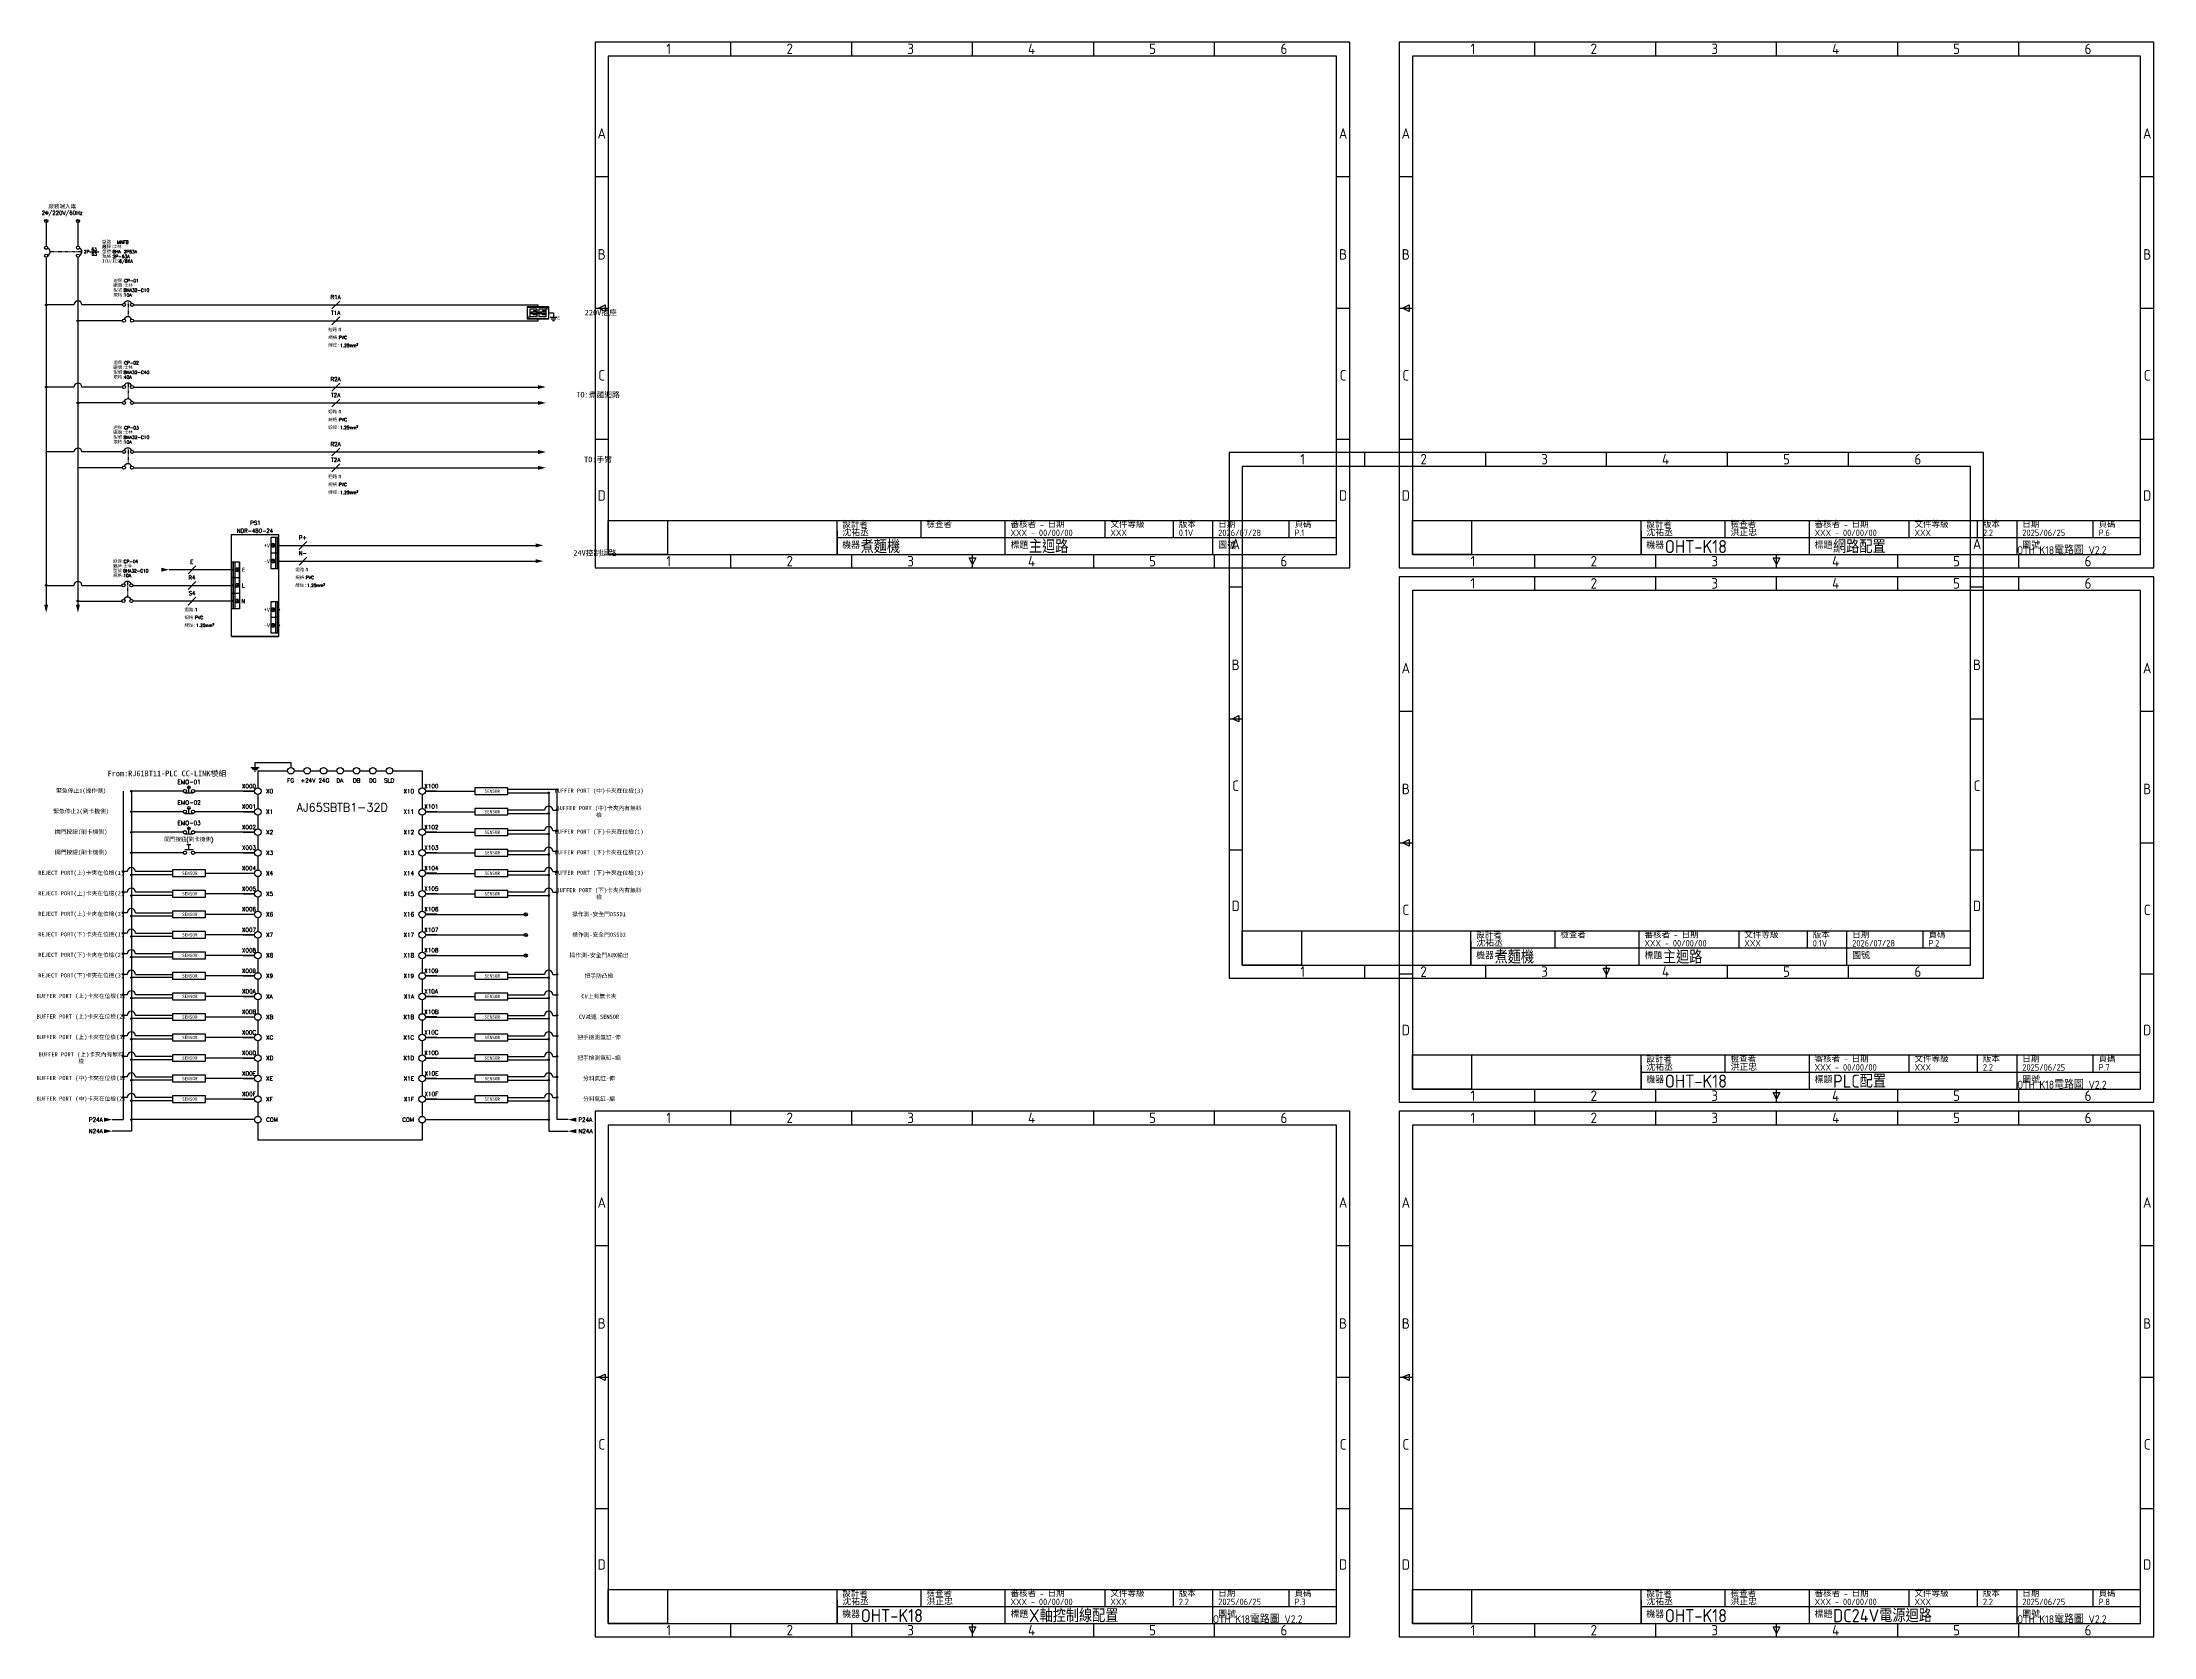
# Model space of a CAD drawing. Header units: millimetres. Extents: x -18 to 2429, y -1164 to 433.
# Drawn here: x 257.5 to 659.1, y -364.5 to -61 of the extents above; entities that cross this region are included whole.
import ezdxf
from ezdxf.enums import TextEntityAlignment as Align

# ---------------------------------------------------------------- set-up
doc = ezdxf.new("R2010")
doc.units = ezdxf.units.MM
doc.linetypes.add('DOT', pattern=[0.2, 0.1, -0.1])
for name, color, linetype in [('PARTTEXT', 7, 'Continuous'), ('商標', 7, 'Continuous'), ('圖框', 7, 'Continuous'), ('文字框', 7, 'Continuous'), ('電器元件', 7, 'Continuous')]:
    doc.layers.add(name, color=color, linetype=linetype)
doc.layers.add('視埠', color=1, linetype='Continuous', plot=False)
doc.styles.add('ISO Proportional', font='isocp.shx', dxfattribs={"bigfont": 'chineset.shx'})
doc.styles.get("Standard").update_dxf_attribs({"font": 'txt.shx', "bigfont": 'chineset.shx'})
doc.styles.add('型式1', font='PMingLiU.ttf', dxfattribs={"height": 0.0771})
picture_1 = doc.add_image_def('image1.jpg', size_in_pixel=(194, 112))

# ---------------------------------------------------------------- blocks, each defined once
blk = doc.blocks.new('A4橫式')
at = {"layer": '商標'}
for p, q in [((5, 18.25), (92, 18.25)), ((92, 14.25), (92, 5.25))]:
    blk.add_line(p, q, dxfattribs=at)
at = {"layer": '圖框'}
for p, q in [((51.5, 200.25), (51.5, 195.25)), ((97.5, 200.25), (97.5, 195.25)), ((143.5, 195.25), (143.5, 200.25)), ((189.5, 200.25), (189.5, 195.25)), ((235.5, 200.25), (235.5, 195.25)), ((5, 149), (0, 149)), ((287, 149), (282, 149)), ((0, 99), (5, 99)), ((1.25, 99), (3.75, 100.25)), ((3.75, 97.75), (1.25, 99)), ((3.75, 100.25), (3.75, 97.75)), ((282, 99), (287, 99)), ((5, 49), (0, 49)), ((287, 49), (282, 49)), ((51.5, 5.25), (51.5, 0.25)), ((97.5, 5.25), (97.5, 0.25)), ((142.25, 4), (144.75, 4)), ((143.5, 1.5), (142.25, 4)), ((143.5, 0.25), (143.5, 5.25)), ((144.75, 4), (143.5, 1.5)), ((189.5, 5.25), (189.5, 0.25)), ((235.5, 5.25), (235.5, 0.25))]:
    blk.add_line(p, q, dxfattribs=at)
blk.add_lwpolyline([(5, 195), (5, 5.25), (282, 5.25), (282, 195), (5, 195)], dxfattribs=at)
at = {"layer": '文字框', "color": 5}
for p, q in [((92, 18.25), (282, 18.25)), ((92, 5.25), (92, 18.25)), ((124, 11.75), (124, 18.25)), ((156, 11.75), (156, 18.25)), ((194, 11.75), (194, 18.25)), ((220, 11.75), (220, 18.25)), ((235, 11.75), (235, 18.25)), ((264, 11.75), (264, 18.25)), ((92, 11.75), (156, 11.75)), ((156, 5.25), (156, 11.75)), ((156, 11.75), (220, 11.75)), ((220, 11.75), (282, 11.75)), ((235, 5.25), (235, 11.75))]:
    blk.add_line(p, q, dxfattribs=at)
at = {"layer": '視埠'}
blk.add_lwpolyline([(287, 0.25), (287, 200.25), (0, 200.25), (0, 0.25)], close=True, dxfattribs=at)
at = {"layer": '圖框', "style": 'ISO Proportional'}
for s, p in [('1', (28, 197.75)), ('2', (74, 197.75)), ('3', (120, 197.75)), ('4', (166, 197.75)), ('5', (212, 197.75)), ('6', (262, 197.75)), ('A', (2.5, 165.5)), ('A', (284.5, 165.5)), ('B', (2.5, 119.5)), ('B', (284.5, 119.5)), ('C', (2.5, 73.5)), ('C', (284.5, 73.5)), ('D', (2.5, 27.75)), ('D', (284.5, 27.75)), ('1', (28, 2.75)), ('2', (74, 2.75)), ('3', (120, 2.75)), ('4', (166, 2.75)), ('5', (212, 2.75)), ('6', (262, 2.75))]:
    blk.add_text(s, height=4, dxfattribs=at).set_placement(p, align=Align.MIDDLE)
at = {"layer": '文字框', "style": 'ISO Proportional'}
for s, height, p in [('設計者', 2.4, (94, 16.66)), ('檢查者', 2.4, (126, 16.66)), ('審核者 - 日期', 2.4, (158, 16.66)), ('文件等級', 2.4, (196, 16.66)), ('版本', 2.4, (222, 16.66)), ('日期', 2.4, (237, 16.66)), ('頁碼', 2.4, (266, 16.66)), ('機器', 2.5, (94, 8.75)), ('標題', 2.5, (158, 8.75)), ('圖號', 2.5, (237, 8.75))]:
    blk.add_text(s, height=height, dxfattribs=at).set_placement(p, align=Align.MIDDLE_LEFT)
at = {"layer": '文字框', "style": 'ISO Proportional', "flags": 8}
for tag, p in [('DESIGNED_BY', (94, 13.78)), ('CHECKED_BY', (126, 13.78)), ('APPROVED_BY_DATE', (158, 13.78)), ('LEVELS', (196, 13.78)), ('EDITION', (222, 13.78)), ('DATE', (237, 13.78)), ('PAGE', (266, 13.78))]:
    blk.add_attdef(tag, text='', height=2.5, dxfattribs=at).set_placement(p, align=Align.MIDDLE_LEFT)
at = {"layer": '文字框', "color": 6, "style": 'ISO Proportional', "flags": 8}
for tag, height, p in [('MACHINE', 5, (101, 8.55)), ('TITLE', 5, (165, 8.55)), ('DRAWING_NUMBER', 3, (244, 8.55))]:
    blk.add_attdef(tag, text='', height=height, dxfattribs=at).set_placement(p, align=Align.MIDDLE_LEFT)
at = {"layer": '商標'}
image = blk.add_image(picture_1, insert=(5, 5.25), size_in_units=(22.52, 13), dxfattribs=at)
image.dxf.flags = 7
blk = doc.blocks.new('出入線節點')
blk.add_line((2129, 3725), (2143, 3710))
blk.add_circle((2136, 3717), 10)
blk = doc.blocks.new('NFB符號')
for centre in [(2121, 3539), (2121, 3489)]:
    blk.add_circle(centre, 10)
blk.add_arc((2121, 3514), 25, 293.0739, 66.9261)
blk = doc.blocks.new('A$C4A69094D')
at = {"layer": '電器元件'}
for p, q in [((0, 3.3), (2.8, 3.3)), ((0, 2.8), (2.8, 2.8)), ((2.8, 5.5), (2.8, 3.3)), ((2.8, 5.5), (3.3, 5.5)), ((2.8, 2.8), (2.8, 0.6)), ((2.8, 2.8), (2.8, 0.6)), ((2.8, 0.6), (3.3, 0.6)), ((3.3, 5.5), (3.3, 3.3)), ((3.3, 3.3), (6, 3.3)), ((3.3, 2.8), (3.3, 0.6)), ((3.3, 2.8), (3.3, 0.6)), ((3.3, 2.8), (6, 2.8))]:
    blk.add_line(p, q, dxfattribs=at)
blk.add_circle((3, 3), 3, dxfattribs=at)
blk = doc.blocks.new('插座')
for p, q in [((6100.1, -16928.5), (6050.1, -16928.5)), ((6050.1, -16928.5), (6050.1, -17018.5)), ((6060.1, -16939.5), (6060.1, -16969.5)), ((6066.6, -16944.1), (6066.6, -16954.9)), ((6071.6, -16944.1), (6071.6, -16954.9)), ((6078.6, -16944.1), (6078.6, -16954.9)), ((6083.6, -16944.1), (6083.6, -16954.9)), ((6100.1, -17018.5), (6100.1, -16928.5)), ((6050.1, -17018.5), (6100.1, -17018.5)), ((6060.1, -16977.5), (6060.1, -17007.5)), ((6066.6, -16982.1), (6066.6, -16992.9)), ((6071.3, -16964.4), (6078.9, -16964.4)), ((6071.3, -17002.4), (6078.9, -17002.4)), ((6071.6, -16982.1), (6071.6, -16992.9)), ((6072.5, -16963.5), (6077.7, -16963.5)), ((6072.5, -17001.5), (6077.7, -17001.5)), ((6078.6, -16982.1), (6078.6, -16992.9)), ((6080.4, -16946.5), (6080.4, -16952.5)), ((6080.4, -16984.5), (6080.4, -16990.5)), ((6081.9, -16946.5), (6081.9, -16952.5)), ((6081.9, -16984.5), (6081.9, -16990.5)), ((6083.6, -16982.1), (6083.6, -16992.9))]:
    blk.add_line(p, q)
at = {"linetype": 'Continuous'}
for p, q in [((6071.3, -16964.4), (6071.3, -16961.8)), ((6071.3, -16964.4), (6071.3, -16961.8)), ((6071.3, -17002.4), (6071.3, -16999.8)), ((6071.3, -17002.4), (6071.3, -16999.8)), ((6072.5, -16963.5), (6072.5, -16961.8)), ((6072.5, -16963.5), (6072.5, -16961.8)), ((6072.5, -17001.5), (6072.5, -16999.8)), ((6072.5, -17001.5), (6072.5, -16999.8)), ((6077.7, -16961.8), (6077.7, -16963.5)), ((6077.7, -16999.8), (6077.7, -17001.5)), ((6078.9, -16961.8), (6078.9, -16964.4)), ((6078.9, -16999.8), (6078.9, -17002.4))]:
    blk.add_line(p, q, dxfattribs=at)
for points in [[(6050.6, -16929), (6099.6, -16929), (6099.6, -17018), (6050.6, -17018)], [(6060.1, -16969.5), (6090.1, -16969.5), (6090.1, -16939.5), (6060.1, -16939.5)], [(6060.1, -17007.5), (6090.1, -17007.5), (6090.1, -16977.5), (6060.1, -16977.5)], [(6068.4, -16945.5), (6069.9, -16945.5), (6069.9, -16953.5), (6068.4, -16953.5)], [(6068.4, -16983.5), (6069.9, -16983.5), (6069.9, -16991.5), (6068.4, -16991.5)], [(6080.4, -16946.5), (6081.9, -16946.5), (6081.9, -16952.5), (6080.4, -16952.5)], [(6080.4, -16984.5), (6081.9, -16984.5), (6081.9, -16990.5), (6080.4, -16990.5)]]:
    blk.add_lwpolyline(points, close=True)
for centre in [(6057.6, -16936), (6092.6, -17011)]:
    blk.add_circle(centre, 1.65)
for centre, radius, start, end in [((6069.1, -16945.1), 2.7, 21.29992, 158.70008), ((6081.1, -16945.1), 2.7, 21.29992, 158.70008), ((6069.1, -16953.9), 2.7, 201.29992, 338.70008), ((6069.1, -16983.1), 2.7, 21.29992, 158.70008), ((6069.1, -16991.9), 2.7, 201.29992, 338.70008), ((6075.1, -16961.8), 3.84, 56.91292, 180), ((6075.1, -16999.8), 3.84, 56.91292, 180), ((6075.1, -16961.8), 2.56, 56.91292, 180), ((6075.1, -16999.8), 2.56, 56.91292, 180), ((6075.1, -16961.8), 2.56, 0, 56.91292), ((6075.1, -16999.8), 2.56, 0, 56.91292), ((6075.1, -16961.8), 3.84, 0, 56.91292), ((6075.1, -16999.8), 3.84, 0, 56.91292), ((6081.1, -16953.9), 2.7, 201.29992, 338.70008), ((6081.1, -16983.1), 2.7, 21.29992, 158.70008), ((6081.1, -16991.9), 2.7, 201.29992, 338.70008)]:
    blk.add_arc(centre, radius, start, end, dxfattribs=at)
blk.add_blockref('A$C4A69094D', (6072.1, -16976.5))
blk = doc.blocks.new('單路-6')
for p, q in [((14924, 2962), (14874, 2912)), ((14924, 2862), (14874, 2812))]:
    blk.add_line(p, q)
at = {"char_height": 20, "attachment_point": 1}
for s, insert, width in [('{\\fDFKai-SB|b0|i0|c136|p65;迴路\\fDFKai-SB|b0|i0|c0|p65;:}', (14851, 2793), 65.06), ('{\\fDFKai-SB|b0|i0|c136|p65;規格\\fDFKai-SB|b0|i0|c0|p65;:}', (14851, 2743), 65.06), ('{\\fDFKai-SB|b0|i0|c136|p65;線徑\\fDFKai-SB|b0|i0|c0|p65;:}', (14851, 2694), 65.06), (' mm²', (14978, 2692), 66.31)]:
    blk.add_mtext(s, dxfattribs=dict(at, insert=insert, width=width))
for tag, p in [('R0', (14898, 2987)), ('S0', (14898, 2887))]:
    blk.add_attdef(tag, text='', height=25).set_placement(p, align=Align.MIDDLE_CENTER)
for tag, p in [('480迴路二', (14917, 2772)), ('XLPE', (14918, 2722)), ('1.25', (14925, 2672))]:
    blk.add_attdef(tag, p, '', height=20)
blk = doc.blocks.new('迴路保護器')
at = {"linetype": 'DOT'}
blk.add_line((15067, 2962), (15067, 2862), dxfattribs=at)
at = {"rotation": 90}
for p in [(18580, 817), (18580, 717)]:
    blk.add_blockref('NFB符號', p, dxfattribs=at)
at = {"char_height": 20, "attachment_point": 1}
for s, insert, width in [('{\\fDFKai-SB|b0|i0|c136|p65;迴保:}', (14974, 3102), 187.63), ('{\\fDFKai-SB|b0|i0|c136|p65;廠牌\\fDFKai-SB|b0|i0|c0|p65;:}', (14974, 3072), 65.06), ('{\\fDFKai-SB|b0|i0|c136|p65;型號\\fDFKai-SB|b0|i0|c0|p65;:}', (14974, 3042), 65.06), ('{\\fDFKai-SB|b0|i0|c136|p65;規格\\fDFKai-SB|b0|i0|c0|p65;:}', (14974, 3011), 65.06)]:
    blk.add_mtext(s, dxfattribs=dict(at, insert=insert, width=width))
for tag, p in [('士林', (15042, 3051)), ('CP-01', (15042, 3080)), ('BHA32-C5', (15039, 3020)), ('5A', (15040, 2990))]:
    blk.add_attdef(tag, p, '', height=20)
blk = doc.blocks.new('三路-6')
for p, q in [((15420, 3062), (15370, 3012)), ((15420, 2962), (15370, 2912)), ((15420, 2862), (15370, 2812))]:
    blk.add_line(p, q)
at = {"char_height": 20, "attachment_point": 1}
for s, insert, width in [('{\\fDFKai-SB|b0|i0|c136|p65;迴路\\fDFKai-SB|b0|i0|c0|p65;:}', (15347, 2793), 65.06), ('{\\fDFKai-SB|b0|i0|c136|p65;規格\\fDFKai-SB|b0|i0|c0|p65;:}', (15347, 2743), 65.06), ('{\\fDFKai-SB|b0|i0|c136|p65;線徑\\fDFKai-SB|b0|i0|c0|p65;:}', (15347, 2694), 65.06), (' mm²', (15474, 2692), 66.31)]:
    blk.add_mtext(s, dxfattribs=dict(at, insert=insert, width=width))
for tag, p in [('E', (15394, 3087)), ('R0', (15394, 2987)), ('S0', (15395, 2887))]:
    blk.add_attdef(tag, text='', height=25).set_placement(p, align=Align.MIDDLE_CENTER)
for tag, p in [('480迴路二', (15413, 2772)), ('XLPE', (15414, 2722)), ('1.25', (15421, 2672))]:
    blk.add_attdef(tag, p, '', height=20)
blk = doc.blocks.new('DC-POWER-SUPPLIES')
for p, q in [((16374, 3242), (16324, 3242)), ((16354, 3242), (16354, 3042)), ((16364, 3242), (16364, 3042)), ((16374, 3142), (16324, 3142)), ((16349, 3192), (16329, 3192)), ((16349, 3192), (16329, 3192)), ((16339, 3202), (16339, 3182)), ((16339, 3202), (16339, 3182)), ((16339, 3102), (16339, 3082)), ((16339, 3102), (16339, 3082)), ((16074, 2987), (16124, 2987)), ((16084, 3087), (16084, 2787)), ((16094, 3087), (16094, 2787)), ((16099, 3037), (16119, 3037)), ((16109, 3047), (16109, 3027)), ((16374, 3042), (16324, 3042)), ((16374, 3042), (16324, 3042)), ((16349, 3092), (16329, 3092)), ((16349, 3092), (16329, 3092)), ((16074, 2887), (16124, 2887)), ((16099, 2937), (16119, 2937)), ((16099, 2837), (16119, 2837)), ((16109, 2947), (16109, 2927)), ((16109, 2847), (16109, 2827)), ((16374, 2832), (16324, 2832)), ((16354, 2832), (16354, 2632)), ((16364, 2832), (16364, 2632)), ((16374, 2732), (16324, 2732)), ((16349, 2782), (16329, 2782)), ((16339, 2792), (16339, 2772)), ((16074, 2612), (16374, 2612)), ((16374, 2632), (16324, 2632)), ((16349, 2682), (16329, 2682)), ((16339, 2692), (16339, 2672))]:
    blk.add_line(p, q)
for points in [[(16074, 3042), (16074, 3262)], [(16074, 3262), (16374, 3262), (16374, 3197)], [(16324, 3242), (16324, 3242), (16324, 3042)], [(16374, 3187), (16374, 3097)], [(16074, 3087), (16074, 3042), (16074, 3087), (16124, 3087), (16124, 2787), (16074, 2787), (16074, 2832), (16074, 2787)], [(16074, 2942), (16074, 3032)], [(16074, 2942), (16074, 3032)], [(16124, 2937), (16124, 3087), (16124, 2787)], [(16374, 3087), (16374, 2787)], [(16074, 2842), (16074, 2932)], [(16074, 2842), (16074, 2932)], [(16374, 2677), (16374, 2612), (16074, 2612), (16074, 2832)], [(16324, 2832), (16324, 2832), (16324, 2632)], [(16374, 2777), (16374, 2687)]]:
    blk.add_lwpolyline(points)
for points in [[(16074, 2942), (16074, 3032)], [(16074, 2842), (16074, 2932)]]:
    blk.add_lwpolyline(points, close=True)
for centre, radius in [((16339, 3192), 12.5), ((16339, 3192), 12.5), ((16339, 3092), 12.5), ((16339, 3092), 12.5), ((16374, 3192), 5), ((16374, 3192), 5), ((16374, 3092), 5), ((16374, 3092), 5), ((16074, 3037), 5), ((16109, 3037), 12.5), ((16074, 2937), 5), ((16074, 2837), 5), ((16109, 2937), 12.5), ((16109, 2837), 12.5), ((16339, 2782), 12.5), ((16339, 2682), 12.5), ((16374, 2782), 5), ((16374, 2682), 5)]:
    blk.add_circle(centre, radius)
at = {"char_height": 25, "attachment_point": 5}
for s, insert in [('{\\fDFKai-SB|b0|i0|c136|p65;+V}', (16299, 3192)), ('{\\fDFKai-SB|b0|i0|c136|p65;+V}', (16299, 3192)), ('{\\fDFKai-SB|b0|i0|c136|p65;-V}', (16299, 3092)), ('{\\fDFKai-SB|b0|i0|c136|p65;-V}', (16299, 3092)), ('{\\fDFKai-SB|b0|i0|c136|p65;E}', (16149, 3037)), ('N', (16149, 2837)), ('L', (16149, 2937)), ('{\\fDFKai-SB|b0|i0|c136|p65;+V}', (16299, 2782)), ('{\\fDFKai-SB|b0|i0|c136|p65;-V}', (16299, 2682))]:
    blk.add_mtext_dynamic_manual_height_columns(s, width=25, gutter_width=125, heights=[0], dxfattribs=dict(at, insert=insert))
for tag, p in [('DC-POWER-SUPPLIES-1', (16226, 3336)), ('DC24V-240W', (16223, 3286))]:
    blk.add_attdef(tag, text='', height=25).set_placement(p, align=Align.MIDDLE)
blk = doc.blocks.new('NFB標示')
at = {"lineweight": -3}
blk.add_line((2409, 3573), (2469, 3573), dxfattribs=at)
blk.add_blockref('NFB符號', (215, 59))
at = {"char_height": 20, "attachment_point": 1}
for s, insert, width in [('{\\fDFKai-SB|b0|i0|c136|p65;廠牌\\fDFKai-SB|b0|i0|c0|p65;:}', (2489, 3616), 65.06), ('{\\fDFKai-SB|b0|i0|c136|p65;斷路器:}', (2489, 3646), 91.11), ('{\\fDFKai-SB|b0|i0|c136|p65;型號\\fDFKai-SB|b0|i0|c0|p65;:}', (2489, 3585), 65.06), ('{\\fDFKai-SB|b0|i0|c136|p65;規格\\fDFKai-SB|b0|i0|c0|p65;:}', (2489, 3555), 65.06), ('{\\fDFKai-SB|b0|i0|c136|p65;ICU/ICS:}', (2489, 3524), 107.82)]:
    blk.add_mtext(s, dxfattribs=dict(at, insert=insert, width=width))
for tag, p in [('士林', (2557, 3595)), ('MNFB', (2583, 3623)), ('3P', (2373, 3563)), ('NV225-SN', (2555, 3563)), ('3P-200A', (2556, 3533)), ('60/50', (2596, 3503))]:
    blk.add_attdef(tag, p, '', height=20)
for tag, p in [('200', (2439, 3548)), ('100', (2438, 3578))]:
    blk.add_attdef(tag, text='', height=20).set_placement(p, align=Align.CENTER)
blk = doc.blocks.new('IO點位')
at = {"color": 0}
blk.add_line((23331, -4364), (23401, -4364), dxfattribs=at)
blk.add_attdef('X000', text='', height=25).set_placement((23366, -4333), align=Align.MIDDLE_CENTER)
blk = doc.blocks.new('緊停開關')
for p, q in [((17989, -4473), (18039, -4473)), ((18004, -4443), (18024, -4443))]:
    blk.add_line(p, q)
at = {"color": 0}
blk.add_line((18014, -4473), (18014, -4443), dxfattribs=at)
for centre in [(17989, -4463), (18039, -4463)]:
    blk.add_circle(centre, 10)
blk.add_arc((18014, -4443), 10, 0, 180)
blk.add_attdef('EMO-1', text='', height=25).set_placement((18015, -4407), align=Align.MIDDLE_CENTER)
blk = doc.blocks.new('CS 正向')
at = {"color": 0}
for p, q in [((23138, -2694), (23163, -2694)), ((23151, -2724), (23151, -2694))]:
    blk.add_line(p, q, dxfattribs=at)
blk.add_line((23126, -2724), (23176, -2724))
for centre in [(23126, -2744), (23176, -2744)]:
    blk.add_circle(centre, 10)
blk.add_attdef('PR28', text='', height=25).set_placement((23150, -2664), align=Align.MIDDLE_CENTER)
blk = doc.blocks.new('SENSOR')
blk.add_lwpolyline([(27818, -4574), (28018, -4574), (28018, -4534), (27818, -4534)], close=True)
at = {"insert": (27876, -4544), "char_height": 20, "attachment_point": 1}
blk.add_mtext_dynamic_manual_height_columns('{\\fDFKai-SB|b0|i0|c0|p65;SENSOR}', width=141.39, gutter_width=200, heights=[0], dxfattribs=at)
blk.add_attdef('CV-01', text='', height=25).set_placement((27920, -4504), align=Align.MIDDLE_CENTER)

msp = doc.modelspace()

# ---------------------------------------------------------------- hatches: boundary and pattern name
h = msp.add_hatch(color=0)
h.dxf.hatch_style = 1
edge = h.paths.add_edge_path()
edge.add_arc((258.25, -111.04), 0.151, 0, 360)
h = msp.add_hatch(color=0)
h.dxf.hatch_style = 1
edge = h.paths.add_edge_path()
edge.add_arc((264.29, -114.06), 0.151, 0, 360)
h = msp.add_hatch(color=0)
h.dxf.hatch_style = 1
edge = h.paths.add_edge_path()
edge.add_arc((258.25, -126.66), 0.151, 0, 360)
h = msp.add_hatch(color=0)
h.dxf.hatch_style = 1
edge = h.paths.add_edge_path()
edge.add_arc((264.29, -129.68), 0.151, 0, 360)
h = msp.add_hatch(color=0)
h.dxf.hatch_style = 1
edge = h.paths.add_edge_path()
edge.add_arc((258.25, -139.02), 0.151, 0, 360)
h = msp.add_hatch(color=0)
h.dxf.hatch_style = 1
edge = h.paths.add_edge_path()
edge.add_arc((264.29, -142.04), 0.151, 0, 360)
h = msp.add_hatch(color=0)
h.dxf.hatch_style = 1
edge = h.paths.add_edge_path()
edge.add_arc((258.25, -164.4), 0.151, 0, 360)
h = msp.add_hatch(color=0)
h.dxf.hatch_style = 1
edge = h.paths.add_edge_path()
edge.add_arc((264.29, -167.38), 0.151, 0, 360)
h = msp.add_hatch(color=0)
h.dxf.hatch_style = 1
edge = h.paths.add_edge_path()
edge.add_arc((274.47, -203.57), 0.156, 0, 360)
h = msp.add_hatch(color=0)
h.dxf.hatch_style = 1
edge = h.paths.add_edge_path()
edge.add_arc((353.84, -203.88), 0.156, 0, 360)
h = msp.add_hatch(color=0)
h.dxf.hatch_style = 1
edge = h.paths.add_edge_path()
edge.add_arc((355.41, -203.26), 0.156, 0, 360)
h = msp.add_hatch(color=0)
h.dxf.hatch_style = 1
edge = h.paths.add_edge_path()
edge.add_arc((274.47, -207.48), 0.156, 0, 360)
h = msp.add_hatch(color=0)
h.dxf.hatch_style = 1
edge = h.paths.add_edge_path()
edge.add_arc((353.84, -207.79), 0.156, 0, 360)
h = msp.add_hatch(color=0)
h.dxf.hatch_style = 1
edge = h.paths.add_edge_path()
edge.add_arc((355.41, -207.17), 0.156, 0, 360)
h = msp.add_hatch(color=0)
h.dxf.hatch_style = 1
edge = h.paths.add_edge_path()
edge.add_arc((274.47, -211.38), 0.156, 0, 360)
h = msp.add_hatch(color=0)
h.dxf.hatch_style = 1
edge = h.paths.add_edge_path()
edge.add_arc((353.84, -211.7), 0.156, 0, 360)
h = msp.add_hatch(color=0)
h.dxf.hatch_style = 1
edge = h.paths.add_edge_path()
edge.add_arc((355.41, -211.07), 0.156, 0, 360)
h = msp.add_hatch(color=0)
h.dxf.hatch_style = 1
edge = h.paths.add_edge_path()
edge.add_arc((274.47, -215.29), 0.156, 0, 360)
h = msp.add_hatch(color=0)
h.dxf.hatch_style = 1
edge = h.paths.add_edge_path()
edge.add_arc((353.84, -215.6), 0.156, 0, 360)
h = msp.add_hatch(color=0)
h.dxf.hatch_style = 1
edge = h.paths.add_edge_path()
edge.add_arc((355.41, -214.98), 0.156, 0, 360)
h = msp.add_hatch(color=0)
h.dxf.hatch_style = 1
edge = h.paths.add_edge_path()
edge.add_arc((272.91, -218.88), 0.156, 0, 360)
h = msp.add_hatch(color=0)
h.dxf.hatch_style = 1
edge = h.paths.add_edge_path()
edge.add_arc((274.47, -219.51), 0.156, 0, 360)
h = msp.add_hatch(color=0)
h.dxf.hatch_style = 1
edge = h.paths.add_edge_path()
edge.add_arc((353.84, -219.51), 0.156, 0, 360)
h = msp.add_hatch(color=0)
h.dxf.hatch_style = 1
edge = h.paths.add_edge_path()
edge.add_arc((355.41, -218.88), 0.156, 0, 360)
h = msp.add_hatch(color=0)
h.dxf.hatch_style = 1
edge = h.paths.add_edge_path()
edge.add_arc((272.91, -222.79), 0.156, 0, 360)
h = msp.add_hatch(color=0)
h.dxf.hatch_style = 1
edge = h.paths.add_edge_path()
edge.add_arc((274.47, -223.42), 0.156, 0, 360)
h = msp.add_hatch(color=0)
h.dxf.hatch_style = 1
edge = h.paths.add_edge_path()
edge.add_arc((353.84, -223.42), 0.156, 0, 360)
h = msp.add_hatch(color=0)
h.dxf.hatch_style = 1
edge = h.paths.add_edge_path()
edge.add_arc((355.41, -222.79), 0.156, 0, 360)
h = msp.add_hatch(color=0)
h.dxf.hatch_style = 1
edge = h.paths.add_edge_path()
edge.add_arc((272.91, -226.7), 0.156, 0, 360)
h = msp.add_hatch(color=0)
h.dxf.hatch_style = 1
edge = h.paths.add_edge_path()
edge.add_arc((274.47, -227.32), 0.156, 0, 360)
h = msp.add_hatch(color=0)
h.dxf.hatch_style = 1
edge = h.paths.add_edge_path()
edge.add_arc((272.91, -230.6), 0.156, 0, 360)
h = msp.add_hatch(color=0)
h.dxf.hatch_style = 1
edge = h.paths.add_edge_path()
edge.add_arc((274.47, -231.23), 0.156, 0, 360)
h = msp.add_hatch(color=0)
h.dxf.hatch_style = 1
edge = h.paths.add_edge_path()
edge.add_arc((272.91, -234.51), 0.156, 0, 360)
h = msp.add_hatch(color=0)
h.dxf.hatch_style = 1
edge = h.paths.add_edge_path()
edge.add_arc((274.47, -235.13), 0.156, 0, 360)
h = msp.add_hatch(color=0)
h.dxf.hatch_style = 1
edge = h.paths.add_edge_path()
edge.add_arc((272.91, -238.42), 0.156, 0, 360)
h = msp.add_hatch(color=0)
h.dxf.hatch_style = 1
edge = h.paths.add_edge_path()
edge.add_arc((274.47, -239.04), 0.156, 0, 360)
h = msp.add_hatch(color=0)
h.dxf.hatch_style = 1
edge = h.paths.add_edge_path()
edge.add_arc((353.84, -239.04), 0.156, 0, 360)
h = msp.add_hatch(color=0)
h.dxf.hatch_style = 1
edge = h.paths.add_edge_path()
edge.add_arc((355.41, -238.42), 0.156, 0, 360)
h = msp.add_hatch(color=0)
h.dxf.hatch_style = 1
edge = h.paths.add_edge_path()
edge.add_arc((272.91, -242.32), 0.156, 0, 360)
h = msp.add_hatch(color=0)
h.dxf.hatch_style = 1
edge = h.paths.add_edge_path()
edge.add_arc((274.47, -242.95), 0.156, 0, 360)
h = msp.add_hatch(color=0)
h.dxf.hatch_style = 1
edge = h.paths.add_edge_path()
edge.add_arc((353.84, -242.95), 0.156, 0, 360)
h = msp.add_hatch(color=0)
h.dxf.hatch_style = 1
edge = h.paths.add_edge_path()
edge.add_arc((355.41, -242.32), 0.156, 0, 360)
h = msp.add_hatch(color=0)
h.dxf.hatch_style = 1
edge = h.paths.add_edge_path()
edge.add_arc((272.91, -246.23), 0.156, 0, 360)
h = msp.add_hatch(color=0)
h.dxf.hatch_style = 1
edge = h.paths.add_edge_path()
edge.add_arc((274.47, -246.85), 0.156, 0, 360)
h = msp.add_hatch(color=0)
h.dxf.hatch_style = 1
edge = h.paths.add_edge_path()
edge.add_arc((353.84, -246.85), 0.156, 0, 360)
h = msp.add_hatch(color=0)
h.dxf.hatch_style = 1
edge = h.paths.add_edge_path()
edge.add_arc((355.41, -246.23), 0.156, 0, 360)
h = msp.add_hatch(color=0)
h.dxf.hatch_style = 1
edge = h.paths.add_edge_path()
edge.add_arc((272.91, -250.13), 0.156, 0, 360)
h = msp.add_hatch(color=0)
h.dxf.hatch_style = 1
edge = h.paths.add_edge_path()
edge.add_arc((274.47, -250.76), 0.156, 0, 360)
h = msp.add_hatch(color=0)
h.dxf.hatch_style = 1
edge = h.paths.add_edge_path()
edge.add_arc((353.84, -250.76), 0.156, 0, 360)
h = msp.add_hatch(color=0)
h.dxf.hatch_style = 1
edge = h.paths.add_edge_path()
edge.add_arc((355.41, -250.13), 0.156, 0, 360)
h = msp.add_hatch(color=0)
h.dxf.hatch_style = 1
edge = h.paths.add_edge_path()
edge.add_arc((272.91, -254.04), 0.156, 0, 360)
h = msp.add_hatch(color=0)
h.dxf.hatch_style = 1
edge = h.paths.add_edge_path()
edge.add_arc((274.47, -254.67), 0.156, 0, 360)
h = msp.add_hatch(color=0)
h.dxf.hatch_style = 1
edge = h.paths.add_edge_path()
edge.add_arc((353.84, -254.67), 0.156, 0, 360)
h = msp.add_hatch(color=0)
h.dxf.hatch_style = 1
edge = h.paths.add_edge_path()
edge.add_arc((355.41, -254.04), 0.156, 0, 360)
h = msp.add_hatch(color=0)
h.dxf.hatch_style = 1
edge = h.paths.add_edge_path()
edge.add_arc((272.91, -257.95), 0.156, 0, 360)
h = msp.add_hatch(color=0)
h.dxf.hatch_style = 1
edge = h.paths.add_edge_path()
edge.add_arc((274.47, -258.57), 0.156, 0, 360)
h = msp.add_hatch(color=0)
h.dxf.hatch_style = 1
edge = h.paths.add_edge_path()
edge.add_arc((353.84, -258.57), 0.156, 0, 360)
h = msp.add_hatch(color=0)
h.dxf.hatch_style = 1
edge = h.paths.add_edge_path()
edge.add_arc((355.41, -257.95), 0.156, 0, 360)
h = msp.add_hatch(color=0)
h.dxf.hatch_style = 1
edge = h.paths.add_edge_path()
edge.add_arc((272.91, -261.85), 0.156, 0, 360)
h = msp.add_hatch(color=0)
h.dxf.hatch_style = 1
edge = h.paths.add_edge_path()
edge.add_arc((274.47, -262.48), 0.156, 0, 360)
h = msp.add_hatch(color=0)
h.dxf.hatch_style = 1
edge = h.paths.add_edge_path()
edge.add_arc((353.84, -262.48), 0.156, 0, 360)
h = msp.add_hatch(color=0)
h.dxf.hatch_style = 1
edge = h.paths.add_edge_path()
edge.add_arc((355.41, -261.85), 0.156, 0, 360)
h = msp.add_hatch(color=0)
h.dxf.hatch_style = 1
edge = h.paths.add_edge_path()
edge.add_arc((274.47, -266.07), 0.156, 0, 360)
h = msp.add_hatch(color=0)
h.dxf.hatch_style = 1
edge = h.paths.add_edge_path()
edge.add_arc((353.84, -266.07), 0.156, 0, 360)

# ---------------------------------------------------------------- linework, layer by layer
for p, q in [((258.25, -95.35), (258.25, -99.87)), ((264.29, -95.35), (264.29, -99.87)), ((258.25, -101.99), (258.25, -168.09)), ((264.29, -101.98), (264.29, -168.09)), ((263.54, -111.04), (258.25, -111.04)), ((272.78, -111.04), (265.04, -111.04)), ((274.89, -111.04), (351.8, -111.04)), ((272.78, -114.06), (264.29, -114.06)), ((274.89, -114.06), (351.8, -114.06)), ((353.84, -112.55), (354.75, -112.55)), ((354.09, -113.35), (355.4, -113.35)), ((354.32, -113.66), (355.21, -113.66)), ((354.56, -113.99), (354.95, -113.99)), ((354.75, -112.55), (354.75, -113.35)), ((263.54, -126.66), (258.25, -126.66)), ((272.78, -126.66), (265.04, -126.66)), ((274.89, -126.66), (351.8, -126.66)), ((272.78, -129.68), (264.29, -129.68)), ((274.89, -129.68), (351.8, -129.68)), ((263.54, -139.02), (258.25, -139.02)), ((272.78, -139.02), (265.04, -139.02)), ((274.89, -139.02), (351.8, -139.02)), ((272.78, -142.04), (264.29, -142.04)), ((274.89, -142.04), (351.8, -142.04)), ((302.62, -156.79), (351.35, -156.79)), ((302.62, -159.78), (351.35, -159.78)), ((258.25, -164.4), (262.03, -164.4)), ((262.03, -164.4), (263.54, -164.4)), ((265.04, -164.4), (272.69, -164.4)), ((274.78, -164.4), (293.38, -164.4)), ((293.38, -161.42), (281.64, -161.42)), ((264.29, -167.38), (272.69, -167.38)), ((293.38, -167.38), (274.78, -167.38)), ((298.53, -199.67), (298.53, -202.95)), ((298.53, -199.67), (304.16, -199.67)), ((298.53, -199.67), (298.53, -202.95)), ((305.41, -199.67), (307.28, -199.67)), ((307.91, -199.67), (307.91, -199.67)), ((308.53, -199.67), (310.41, -199.67)), ((311.66, -199.67), (313.53, -199.67)), ((314.78, -199.67), (316.66, -199.67)), ((317.91, -199.67), (319.78, -199.67)), ((321.03, -199.67), (322.91, -199.67)), ((324.16, -199.67), (329.78, -199.67)), ((329.78, -199.67), (329.78, -202.95)), ((272.91, -203.57), (272.91, -266.07)), ((284.31, -203.57), (274.31, -203.57)), ((274.47, -203.57), (274.47, -268.26)), ((297.91, -203.57), (286.5, -203.57)), ((298.53, -204.2), (298.53, -206.85)), ((329.78, -204.2), (329.78, -206.85)), ((330.41, -203.57), (339.8, -203.57)), ((355.41, -203.26), (346.05, -203.26)), ((346.05, -203.88), (353.84, -203.88)), ((353.84, -203.88), (353.84, -268.26)), ((355.41, -203.26), (355.41, -266.07)), ((284.31, -207.48), (274.31, -207.48)), ((297.91, -207.48), (286.5, -207.48)), ((298.53, -208.1), (298.53, -210.76)), ((329.78, -208.1), (329.78, -210.76)), ((330.41, -207.48), (339.8, -207.48)), ((353.06, -207.17), (346.05, -207.17)), ((346.05, -207.79), (353.84, -207.79)), ((354.63, -207.17), (355.41, -207.17)), ((284.31, -211.38), (274.31, -211.38)), ((297.91, -211.38), (286.5, -211.38)), ((298.53, -212.01), (298.53, -214.67)), ((329.78, -212.01), (329.78, -214.67)), ((330.41, -211.38), (339.8, -211.38)), ((353.06, -211.07), (346.05, -211.07)), ((346.05, -211.7), (353.84, -211.7)), ((354.63, -211.07), (355.41, -211.07)), ((284.31, -215.29), (274.31, -215.29)), ((297.91, -215.29), (286.5, -215.29)), ((298.53, -215.92), (298.53, -218.57)), ((329.78, -215.92), (329.78, -218.57)), ((330.41, -215.29), (339.8, -215.29)), ((353.06, -214.98), (346.05, -214.98)), ((346.05, -215.6), (353.84, -215.6)), ((354.63, -214.98), (355.41, -214.98)), ((273.69, -218.88), (272.91, -218.88)), ((282.28, -219.51), (274.47, -219.51)), ((274.63, -219.51), (274.47, -219.51)), ((282.28, -218.88), (275.25, -218.88)), ((282.28, -218.57), (282.28, -219.2)), ((282.28, -219.2), (282.28, -219.82)), ((297.91, -219.2), (288.53, -219.2)), ((298.53, -219.82), (298.53, -222.48)), ((329.78, -219.82), (329.78, -222.48)), ((330.41, -219.2), (339.8, -219.2)), ((353.06, -218.88), (346.05, -218.88)), ((346.05, -219.51), (353.84, -219.51)), ((354.63, -218.88), (355.41, -218.88)), ((273.69, -222.79), (272.91, -222.79)), ((282.28, -223.42), (274.47, -223.42)), ((274.63, -223.42), (274.47, -223.42)), ((282.28, -222.79), (275.25, -222.79)), ((282.28, -222.48), (282.28, -223.1)), ((282.28, -223.1), (282.28, -223.73)), ((297.91, -223.1), (288.53, -223.1)), ((298.53, -223.73), (298.53, -226.38)), ((329.78, -223.73), (329.78, -226.38)), ((330.41, -223.1), (339.8, -223.1)), ((353.06, -222.79), (346.05, -222.79)), ((346.05, -223.42), (353.84, -223.42)), ((354.63, -222.79), (355.41, -222.79)), ((273.69, -226.7), (272.91, -226.7)), ((282.28, -227.32), (274.47, -227.32)), ((274.63, -227.32), (274.47, -227.32)), ((275.25, -226.7), (282.28, -226.7)), ((282.28, -226.38), (282.28, -227.01)), ((282.28, -227.01), (282.28, -227.63)), ((297.91, -227.01), (288.53, -227.01)), ((298.53, -227.63), (298.53, -230.29)), ((329.78, -227.63), (329.78, -230.29)), ((330.41, -227.01), (349.16, -227.01)), ((273.69, -230.6), (272.91, -230.6)), ((282.28, -231.23), (274.47, -231.23)), ((274.63, -231.23), (274.47, -231.23)), ((275.25, -230.6), (282.28, -230.6)), ((282.28, -230.29), (282.28, -230.92)), ((282.28, -230.92), (282.28, -231.54)), ((297.91, -230.92), (288.53, -230.92)), ((298.53, -231.54), (298.53, -234.2)), ((329.78, -231.54), (329.78, -234.2)), ((330.41, -230.92), (349.16, -230.92)), ((273.69, -234.51), (272.91, -234.51)), ((282.28, -235.13), (274.47, -235.13)), ((274.63, -235.13), (274.47, -235.13)), ((282.28, -234.51), (275.25, -234.51)), ((282.28, -234.2), (282.28, -234.82)), ((282.28, -234.82), (282.28, -235.45)), ((297.91, -234.82), (288.53, -234.82)), ((298.53, -235.45), (298.53, -238.1)), ((329.78, -235.45), (329.78, -238.1)), ((330.41, -234.82), (349.16, -234.82)), ((273.69, -238.42), (272.91, -238.42)), ((282.28, -239.04), (274.47, -239.04)), ((274.63, -239.04), (274.47, -239.04)), ((275.25, -238.42), (282.28, -238.42)), ((282.28, -238.1), (282.28, -238.73)), ((282.28, -238.73), (282.28, -239.35)), ((297.91, -238.73), (288.53, -238.73)), ((298.53, -239.35), (298.53, -242.01)), ((329.78, -239.35), (329.78, -242.01)), ((330.41, -238.73), (339.8, -238.73)), ((353.06, -238.42), (346.05, -238.42)), ((346.05, -239.04), (353.84, -239.04)), ((353.69, -239.04), (353.84, -239.04)), ((354.63, -238.42), (355.41, -238.42)), ((273.69, -242.32), (272.91, -242.32)), ((282.28, -242.95), (274.47, -242.95)), ((274.63, -242.95), (274.47, -242.95)), ((282.28, -242.32), (275.25, -242.32)), ((282.28, -242.01), (282.28, -242.63)), ((282.28, -242.63), (282.28, -243.26)), ((297.91, -242.63), (288.53, -242.63)), ((298.53, -243.26), (298.53, -245.92)), ((329.78, -243.26), (329.78, -245.92)), ((330.41, -242.63), (339.8, -242.63)), ((346.05, -242.32), (353.06, -242.32)), ((346.05, -242.95), (353.84, -242.95)), ((353.69, -242.95), (353.84, -242.95)), ((354.63, -242.32), (355.41, -242.32)), ((273.69, -246.23), (272.91, -246.23)), ((282.28, -246.85), (274.47, -246.85)), ((274.63, -246.85), (274.47, -246.85)), ((282.28, -246.23), (275.25, -246.23)), ((282.28, -245.92), (282.28, -246.54)), ((282.28, -246.54), (282.28, -247.17)), ((297.91, -246.54), (288.53, -246.54)), ((298.53, -247.17), (298.53, -249.82)), ((329.78, -247.17), (329.78, -249.82)), ((330.41, -246.54), (339.8, -246.54)), ((346.05, -246.23), (353.06, -246.23)), ((346.05, -246.85), (353.84, -246.85)), ((353.69, -246.85), (353.84, -246.85)), ((354.63, -246.23), (355.41, -246.23)), ((273.69, -250.13), (272.91, -250.13)), ((282.28, -250.76), (274.47, -250.76)), ((274.63, -250.76), (274.47, -250.76)), ((282.28, -250.13), (275.25, -250.13)), ((282.28, -249.82), (282.28, -250.45)), ((282.28, -250.45), (282.28, -251.07)), ((297.91, -250.45), (288.53, -250.45)), ((298.53, -251.07), (298.53, -253.73)), ((329.78, -251.07), (329.78, -253.73)), ((330.41, -250.45), (339.8, -250.45)), ((346.05, -250.13), (353.06, -250.13)), ((346.05, -250.76), (353.84, -250.76)), ((353.69, -250.76), (353.84, -250.76)), ((354.63, -250.13), (355.41, -250.13)), ((273.69, -254.04), (272.91, -254.04)), ((282.28, -254.67), (274.47, -254.67)), ((274.63, -254.67), (274.47, -254.67)), ((282.28, -254.04), (275.25, -254.04)), ((282.28, -253.73), (282.28, -254.35)), ((282.28, -254.35), (282.28, -254.98)), ((297.91, -254.35), (288.53, -254.35)), ((298.53, -254.98), (298.53, -257.63)), ((329.78, -254.98), (329.78, -257.63)), ((330.41, -254.35), (339.8, -254.35)), ((346.05, -254.04), (353.06, -254.04)), ((346.05, -254.67), (353.84, -254.67)), ((353.69, -254.67), (353.84, -254.67)), ((354.63, -254.04), (355.41, -254.04)), ((273.69, -257.95), (272.91, -257.95)), ((282.28, -258.57), (274.47, -258.57)), ((274.63, -258.57), (274.47, -258.57)), ((275.25, -257.95), (282.28, -257.95)), ((282.28, -257.63), (282.28, -258.26)), ((282.28, -258.26), (282.28, -258.88)), ((297.91, -258.26), (288.53, -258.26)), ((298.53, -258.88), (298.53, -261.54)), ((329.78, -258.88), (329.78, -261.54)), ((330.41, -258.26), (339.8, -258.26)), ((353.06, -257.95), (346.05, -257.95)), ((346.05, -258.57), (353.84, -258.57)), ((353.69, -258.57), (353.84, -258.57)), ((354.63, -257.95), (355.41, -257.95)), ((273.69, -261.85), (272.91, -261.85)), ((282.28, -262.48), (274.47, -262.48)), ((282.28, -261.85), (275.25, -261.85)), ((282.28, -261.54), (282.28, -262.17)), ((282.28, -262.17), (282.28, -262.79)), ((297.91, -262.17), (288.53, -262.17)), ((298.53, -262.79), (298.53, -265.45)), ((329.78, -262.79), (329.78, -265.45)), ((330.41, -262.17), (339.8, -262.17)), ((346.05, -261.85), (353.06, -261.85)), ((346.05, -262.48), (353.84, -262.48)), ((354.63, -261.85), (355.41, -261.85)), ((270.81, -266.07), (272.91, -266.07)), ((274.47, -268.26), (270.81, -268.26)), ((297.91, -266.07), (274.47, -266.07)), ((298.53, -266.7), (298.53, -269.98)), ((329.78, -266.7), (329.78, -269.98)), ((330.41, -266.07), (353.84, -266.07)), ((353.84, -268.26), (357.51, -268.26)), ((357.51, -266.07), (355.41, -266.07)), ((329.78, -269.98), (298.53, -269.98))]:
    msp.add_line(p, q)
at = {"linetype": 'DOT'}
msp.add_line((265.04, -100.93), (259.01, -100.93), dxfattribs=at)
at = {"color": 0}
for p, q in [((351.8, -111.42), (351.8, -111.04)), ((351.8, -114.06), (351.8, -113.68))]:
    msp.add_line(p, q, dxfattribs=at)
for points in [[(351.8, -126.66, 0.754, 0, 0), (353.31, -126.66, 0, 0, 0)], [(351.8, -129.68, 0.754, 0, 0), (353.31, -129.68, 0, 0, 0)], [(351.8, -139.02, 0.754, 0, 0), (353.31, -139.02, 0, 0, 0)], [(351.8, -142.03, 0.754, 0, 0), (353.31, -142.03, 0, 0, 0)], [(280.15, -161.42, 0.746, 0, 0), (281.64, -161.42, 0, 0, 0)], [(258.25, -168.09, 0.754, 0, 0), (258.25, -169.6, 0, 0, 0)], [(264.29, -168.09, 0.754, 0, 0), (264.29, -169.6, 0, 0, 0)], [(269.24, -266.07, 0.781, 0, 0), (270.81, -266.07, 0, 0, 0)], [(269.24, -266.07, 0.781, 0, 0), (270.81, -266.07, 0, 0, 0)], [(269.24, -268.26, 0.781, 0, 0), (270.81, -268.26, 0, 0, 0)], [(269.24, -268.26, 0.781, 0, 0), (270.81, -268.26, 0, 0, 0)], [(359.07, -266.07, 0.781, 0, 0), (357.51, -266.07, 0, 0, 0)], [(359.07, -266.07, 0.781, 0, 0), (357.51, -266.07, 0, 0, 0)], [(359.07, -268.26, 0.781, 0, 0), (357.51, -268.26, 0, 0, 0)], [(359.07, -268.26, 0.781, 0, 0), (357.51, -268.26, 0, 0, 0)]]:
    msp.add_lwpolyline(points, format="xyseb")
for centre, radius in [((258.25, -111.04), 0.151), ((264.29, -114.06), 0.151), ((258.25, -126.66), 0.151), ((264.29, -129.68), 0.151), ((258.25, -164.4), 0.151), ((264.29, -167.38), 0.151), ((304.78, -199.67), 0.625), ((307.91, -199.67), 0.625), ((311.03, -199.67), 0.625), ((314.16, -199.67), 0.625), ((317.28, -199.67), 0.625), ((320.41, -199.67), 0.625), ((323.53, -199.67), 0.625), ((274.47, -203.57), 0.156), ((298.53, -203.57), 0.625), ((329.78, -203.57), 0.625), ((353.84, -203.88), 0.156), ((355.41, -203.26), 0.156), ((274.47, -207.48), 0.156), ((298.53, -207.48), 0.625), ((329.78, -207.48), 0.625), ((353.84, -207.79), 0.156), ((355.41, -207.17), 0.156), ((274.47, -211.38), 0.156), ((298.53, -211.38), 0.625), ((329.78, -211.38), 0.625), ((353.84, -211.7), 0.156), ((355.41, -211.07), 0.156), ((274.47, -215.29), 0.156), ((298.53, -215.29), 0.625), ((329.78, -215.29), 0.625), ((353.84, -215.6), 0.156), ((355.41, -214.98), 0.156), ((272.91, -218.88), 0.156), ((274.47, -219.51), 0.156), ((298.53, -219.2), 0.625), ((329.78, -219.2), 0.625), ((353.84, -219.51), 0.156), ((355.41, -218.88), 0.156), ((272.91, -222.79), 0.156), ((274.47, -223.42), 0.156), ((298.53, -223.1), 0.625), ((329.78, -223.1), 0.625), ((353.84, -223.42), 0.156), ((355.41, -222.79), 0.156), ((272.91, -226.7), 0.156), ((274.47, -227.32), 0.156), ((298.53, -227.01), 0.625), ((329.78, -227.01), 0.625), ((272.91, -230.6), 0.156), ((274.47, -231.23), 0.156), ((298.53, -230.92), 0.625), ((329.78, -230.92), 0.625), ((272.91, -234.51), 0.156), ((274.47, -235.13), 0.156), ((298.53, -234.82), 0.625), ((329.78, -234.82), 0.625), ((272.91, -238.42), 0.156), ((274.47, -239.04), 0.156), ((298.53, -238.73), 0.625), ((329.78, -238.73), 0.625), ((353.84, -239.04), 0.156), ((355.41, -238.42), 0.156), ((272.91, -242.32), 0.156), ((274.47, -242.95), 0.156), ((298.53, -242.63), 0.625), ((329.78, -242.63), 0.625), ((353.84, -242.95), 0.156), ((355.41, -242.32), 0.156), ((272.91, -246.23), 0.156), ((274.47, -246.85), 0.156), ((298.53, -246.54), 0.625), ((329.78, -246.54), 0.625), ((353.84, -246.85), 0.156), ((355.41, -246.23), 0.156), ((272.91, -250.13), 0.156), ((274.47, -250.76), 0.156), ((298.53, -250.45), 0.625), ((329.78, -250.45), 0.625), ((353.84, -250.76), 0.156), ((355.41, -250.13), 0.156), ((272.91, -254.04), 0.156), ((274.47, -254.67), 0.156), ((298.53, -254.35), 0.625), ((329.78, -254.35), 0.625), ((353.84, -254.67), 0.156), ((355.41, -254.04), 0.156), ((272.91, -257.95), 0.156), ((274.47, -258.57), 0.156), ((298.53, -258.26), 0.625), ((329.78, -258.26), 0.625), ((353.84, -258.57), 0.156), ((355.41, -257.95), 0.156), ((272.91, -261.85), 0.156), ((274.47, -262.48), 0.156), ((298.53, -262.17), 0.625), ((329.78, -262.17), 0.625), ((353.84, -262.48), 0.156), ((355.41, -261.85), 0.156), ((274.47, -266.07), 0.156), ((298.53, -266.07), 0.625), ((329.78, -266.07), 0.625), ((353.84, -266.07), 0.156)]:
    msp.add_circle(centre, radius)
for centre, radius in [((264.29, -111.04), 0.754), ((264.29, -126.66), 0.754), ((264.29, -139.02), 0.754), ((264.29, -164.4), 0.754), ((353.84, -207.17), 0.781), ((353.84, -211.07), 0.781), ((353.84, -214.98), 0.781), ((274.47, -218.88), 0.781), ((353.84, -218.88), 0.781), ((274.47, -222.79), 0.781), ((353.84, -222.79), 0.781), ((274.47, -226.7), 0.781), ((274.47, -230.6), 0.781), ((274.47, -234.51), 0.781), ((274.47, -238.42), 0.781), ((353.84, -238.42), 0.781), ((274.47, -242.32), 0.781), ((353.84, -242.32), 0.781), ((274.47, -246.23), 0.781), ((353.84, -246.23), 0.781), ((274.47, -250.13), 0.781), ((353.84, -250.13), 0.781), ((274.47, -254.04), 0.781), ((353.84, -254.04), 0.781), ((274.47, -257.95), 0.781), ((353.84, -257.95), 0.781), ((274.47, -261.85), 0.781), ((353.84, -261.85), 0.781)]:
    msp.add_arc(centre, radius, 0, 180)
at = {"layer": '電器元件'}
for p, q in [((297.99, -199.06), (297.99, -198.12)), ((297.99, -198.12), (304.78, -198.12)), ((304.78, -198.12), (304.78, -199.04))]:
    msp.add_line(p, q, dxfattribs=at)
for points in [[(351.35, -156.79, 0.746, 0, 0), (352.84, -156.79, 0, 0, 0)], [(351.35, -159.78, 0.746, 0, 0), (352.84, -159.78, 0, 0, 0)]]:
    msp.add_lwpolyline(points, format="xyseb", dxfattribs=at)
for points in [[(297.2, -199.06), (298.77, -199.06)], [(297.44, -199.3), (298.53, -199.3)], [(298.3, -199.53), (297.67, -199.53)], [(297.91, -199.76), (298.06, -199.76)]]:
    msp.add_lwpolyline(points, dxfattribs=at)

# ---------------------------------------------------------------- block references
at = {"linetype": 'ByBlock'}
ref = msp.add_blockref('A4橫式', (362.67, -161.17, -1334.74), dxfattribs=dict(at, xscale=0.5, yscale=0.5, zscale=0.5))
ref.add_attrib('EDITION', '0.1V', dxfattribs={"layer": '文字框', "height": 1.25, "style": 'ISO Proportional'}).set_placement((473.67, -154.4, -1334.74), align=Align.MIDDLE_LEFT)
ref.add_attrib('TITLE', '主迴路', dxfattribs={"layer": '文字框', "color": 6, "height": 2.5, "style": 'ISO Proportional'}).set_placement((445.17, -157.02, -1334.74), align=Align.MIDDLE_LEFT)
ref.add_attrib('DATE', '2026/07/28', dxfattribs={"layer": '文字框', "height": 1.25, "style": 'ISO Proportional'}).set_placement((481.17, -154.4, -1334.74), align=Align.MIDDLE_LEFT)
ref.add_attrib('APPROVED_BY_DATE', 'XXX - 00/00/00', dxfattribs={"layer": '文字框', "height": 1.25, "style": 'ISO Proportional'}).set_placement((441.67, -154.4, -1334.74), align=Align.MIDDLE_LEFT)
ref.add_attrib('DESIGNED_BY', '沈祐丞', dxfattribs={"layer": '文字框', "height": 1.25, "style": 'ISO Proportional'}).set_placement((409.67, -154.4, -1334.74), align=Align.MIDDLE_LEFT)
ref.add_attrib('MACHINE', '煮麵機', dxfattribs={"layer": '文字框', "color": 6, "height": 2.5, "style": 'ISO Proportional'}).set_placement((413.17, -157.02, -1334.74), align=Align.MIDDLE_LEFT)
ref.add_attrib('LEVELS', 'XXX', dxfattribs={"layer": '文字框', "height": 1.25, "style": 'ISO Proportional'}).set_placement((460.67, -154.4, -1334.74), align=Align.MIDDLE_LEFT)
ref.add_attrib('PAGE', 'P.1', dxfattribs={"layer": '文字框', "height": 1.25, "style": 'ISO Proportional'}).set_placement((495.67, -154.4, -1334.74), align=Align.MIDDLE_LEFT)
ref = msp.add_blockref('A4橫式', (515.6, -161.17, -1334.74), dxfattribs=dict(at, xscale=0.5, yscale=0.5, zscale=0.5))
ref.add_attrib('EDITION', '2.2', dxfattribs={"layer": '文字框', "height": 1.25, "style": 'ISO Proportional'}).set_placement((626.6, -154.4, -1334.74), align=Align.MIDDLE_LEFT)
ref.add_attrib('TITLE', '網路配置', dxfattribs={"layer": '文字框', "color": 6, "height": 2.5, "style": 'ISO Proportional'}).set_placement((598.1, -157.02, -1334.74), align=Align.MIDDLE_LEFT)
ref.add_attrib('DATE', '2025/06/25', dxfattribs={"layer": '文字框', "height": 1.25, "style": 'ISO Proportional'}).set_placement((634.1, -154.4, -1334.74), align=Align.MIDDLE_LEFT)
ref.add_attrib('APPROVED_BY_DATE', 'XXX - 00/00/00', dxfattribs={"layer": '文字框', "height": 1.25, "style": 'ISO Proportional'}).set_placement((594.6, -154.4, -1334.74), align=Align.MIDDLE_LEFT)
ref.add_attrib('DESIGNED_BY', '沈祐丞', dxfattribs={"layer": '文字框', "height": 1.25, "style": 'ISO Proportional'}).set_placement((562.6, -154.4, -1334.74), align=Align.MIDDLE_LEFT)
ref.add_attrib('CHECKED_BY', '洪正忠', dxfattribs={"layer": '文字框', "height": 1.25, "style": 'ISO Proportional'}).set_placement((578.6, -154.4, -1334.74), align=Align.MIDDLE_LEFT)
ref.add_attrib('MACHINE', 'OHT-K18', dxfattribs={"layer": '文字框', "color": 6, "height": 2.5, "style": 'ISO Proportional'}).set_placement((566.1, -157.02, -1334.74), align=Align.MIDDLE_LEFT)
ref.add_attrib('LEVELS', 'XXX', dxfattribs={"layer": '文字框', "height": 1.25, "style": 'ISO Proportional'}).set_placement((613.6, -154.4, -1334.74), align=Align.MIDDLE_LEFT)
ref.add_attrib('DRAWING_NUMBER', 'OTH K18電路圖_V2.2', dxfattribs={"layer": '文字框', "color": 6, "height": 1.5, "style": 'ISO Proportional'}).set_placement((633.1, -157.7, -1290.28), align=Align.MIDDLE_LEFT)
ref.add_attrib('PAGE', 'P.6', dxfattribs={"layer": '文字框', "height": 1.25, "style": 'ISO Proportional'}).set_placement((648.6, -154.4, -1334.74), align=Align.MIDDLE_LEFT)
for name, p, xscale, yscale, zscale in [('出入線節點', (193.81, -207.23), 0.03017737421147562, 0.03017737421147562, 0.03017737421147562), ('出入線節點', (199.84, -207.23), 0.03017737421147562, 0.03017737421147562, 0.03017737421147562), ('NFB符號', (194.25, -206.96), 0.03017737421147562, 0.03017737421147562, 0.03017737421147562), ('SENSOR', (-529.5, -61.25), 0.03125, 0.03125, 0.03125), ('SENSOR', (-529.5, -65.15), 0.03125, 0.03125, 0.03125), ('SENSOR', (-529.5, -69.06), 0.03125, 0.03125, 0.03125), ('SENSOR', (-529.5, -72.97), 0.03125, 0.03125, 0.03125), ('SENSOR', (-587.02, -76.87), 0.03125, 0.03125, 0.03125), ('SENSOR', (-529.5, -76.87), 0.03125, 0.03125, 0.03125), ('SENSOR', (-587.02, -80.78), 0.03125, 0.03125, 0.03125), ('SENSOR', (-529.5, -80.78), 0.03125, 0.03125, 0.03125), ('SENSOR', (-587.02, -84.69), 0.03125, 0.03125, 0.03125), ('SENSOR', (-587.02, -88.59), 0.03125, 0.03125, 0.03125), ('SENSOR', (-587.02, -92.5), 0.03125, 0.03125, 0.03125), ('SENSOR', (-587.02, -96.4), 0.03125, 0.03125, 0.03125), ('SENSOR', (-529.5, -96.4), 0.03125, 0.03125, 0.03125), ('SENSOR', (-587.02, -100.31), 0.03125, 0.03125, 0.03125), ('SENSOR', (-529.5, -100.31), 0.03125, 0.03125, 0.03125), ('SENSOR', (-587.02, -104.22), 0.03125, 0.03125, 0.03125), ('SENSOR', (-529.5, -104.22), 0.03125, 0.03125, 0.03125), ('SENSOR', (-587.02, -108.12), 0.03125, 0.03125, 0.03125), ('SENSOR', (-529.5, -108.12), 0.03125, 0.03125, 0.03125), ('SENSOR', (-587.02, -112.03), 0.03125, 0.03125, 0.03125), ('SENSOR', (-529.5, -112.03), 0.03125, 0.03125, 0.03125), ('SENSOR', (-587.02, -115.94), 0.03125, 0.03125, 0.03125), ('SENSOR', (-529.5, -115.94), 0.03125, 0.03125, 0.03125), ('SENSOR', (-587.02, -119.84), 0.03125, 0.03125, 0.03125), ('SENSOR', (-529.5, -119.84), 0.03125, 0.03125, 0.03125)]:
    msp.add_blockref(name, p, dxfattribs=dict(xscale=xscale, yscale=yscale, zscale=zscale))
for name, p, xscale, yscale, zscale, values in [('NFB標示', (194.03, -208.39), 0.03008135678518721, 0.03008135678518721, 0.03008135678518721, {'3P': '2P', '200': '63', '100': '63', 'MNFB': 'MNFB', 'NV225-SN': 'BHA 2P63A', '3P-200A': '2P-63A', '60/50': '6/6KA', '士林': '士林'}), ('迴路保護器', (-180.84, -199.68), 0.03017737421147562, 0.03017737421147562, 0.03017737421147562, {'CP-01': 'CP-01', '士林': '士林', '5A': '10A', 'BHA32-C5': 'BHA32-C10'}), ('單路-6', (-136.27, -199.68), 0.03017737421147562, 0.03017737421147562, 0.03017737421147562, {'1.25': '1.25', 'XLPE': 'PVC', 'S0': 'T1A', 'R0': 'R1A', '480迴路二': '1'}), ('迴路保護器', (-180.84, -215.31), 0.03017737421147562, 0.03017737421147562, 0.03017737421147562, {'CP-01': 'CP-02', '士林': '士林', '5A': '40A', 'BHA32-C5': 'BHA32-C40'}), ('單路-6', (-136.27, -215.31), 0.03017737421147562, 0.03017737421147562, 0.03017737421147562, {'1.25': '1.25', 'XLPE': 'PVC', 'S0': 'T2A', 'R0': 'R2A', '480迴路二': '1'}), ('迴路保護器', (-180.84, -227.66), 0.03017737421147562, 0.03017737421147562, 0.03017737421147562, {'CP-01': 'CP-03', '士林': '士林', '5A': '10A', 'BHA32-C5': 'BHA32-C10'}), ('單路-6', (-136.27, -227.66), 0.03017737421147562, 0.03017737421147562, 0.03017737421147562, {'1.25': '1.25', 'XLPE': 'PVC', 'S0': 'T2A', 'R0': 'R2A', '480迴路二': '1'}), ('DC-POWER-SUPPLIES', (-185.89, -252.01), 0.0298254676034029, 0.0298254676034029, 0.0298254676034029, {'DC24V-240W': 'NDR-480-24', 'DC-POWER-SUPPLIES-1': 'PS1'}), ('單路-6', (-137.28, -244.4), 0.0298254676034029, 0.0298254676034029, 0.0298254676034029, {'1.25': '1.25', 'XLPE': 'PVC', 'S0': 'N-', 'R0': 'P+', '480迴路二': '1'}), ('迴路保護器', (-175.64, -252.01), 0.0298254676034029, 0.0298254676034029, 0.0298254676034029, {'CP-01': 'CP-04', '士林': '士林', '5A': '10A', 'BHA32-C5': 'BHA32-C10'}), ('三路-6', (-173.16, -252.01), 0.0298254676034029, 0.0298254676034029, 0.0298254676034029, {'E': 'E', '480迴路二': '1', 'R0': 'R4', 'S0': 'S4', 'XLPE': 'PVC', '1.25': '1.25'}), ('緊停開關', (-277.52, -64.09), 0.03125, 0.03125, 0.03125, {'EMO-1': 'EMO-01'}), ('IO點位', (-433.36, -67.19), 0.03125, 0.03125, 0.03125, {'X000': 'X000'}), ('緊停開關', (-277.52, -68), 0.03125, 0.03125, 0.03125, {'EMO-1': 'EMO-02'}), ('IO點位', (-433.36, -71.09), 0.03125, 0.03125, 0.03125, {'X000': 'X001'}), ('緊停開關', (-277.52, -71.9), 0.03125, 0.03125, 0.03125, {'EMO-1': 'EMO-03'}), ('IO點位', (-433.36, -75), 0.03125, 0.03125, 0.03125, {'X000': 'X002'}), ('IO點位', (-433.36, -78.9), 0.03125, 0.03125, 0.03125, {'X000': 'X003'}), ('IO點位', (-433.36, -82.81), 0.03125, 0.03125, 0.03125, {'X000': 'X004'}), ('IO點位', (-433.36, -86.72), 0.03125, 0.03125, 0.03125, {'X000': 'X005'}), ('IO點位', (-433.36, -90.62), 0.03125, 0.03125, 0.03125, {'X000': 'X006'}), ('IO點位', (-433.36, -94.53), 0.03125, 0.03125, 0.03125, {'X000': 'X007'}), ('IO點位', (-433.36, -98.44), 0.03125, 0.03125, 0.03125, {'X000': 'X008'}), ('IO點位', (-433.36, -102.34), 0.03125, 0.03125, 0.03125, {'X000': 'X009'}), ('IO點位', (-433.36, -106.25), 0.03125, 0.03125, 0.03125, {'X000': 'X00A'}), ('IO點位', (-433.36, -110.15), 0.03125, 0.03125, 0.03125, {'X000': 'X00B'}), ('IO點位', (-433.36, -114.06), 0.03125, 0.03125, 0.03125, {'X000': 'X00C'}), ('IO點位', (-433.36, -117.97), 0.03125, 0.03125, 0.03125, {'X000': 'X00D'}), ('IO點位', (-433.36, -121.87), 0.03125, 0.03125, 0.03125, {'X000': 'X00E'}), ('IO點位', (-433.36, -125.78), 0.03125, 0.03125, 0.03125, {'X000': 'X00F'})]:
    msp.add_blockref(name, p, dxfattribs=dict(xscale=xscale, yscale=yscale, zscale=zscale)).add_auto_attribs(values)
at = {"color": 0, "xscale": 0.04526606131721343, "yscale": 0.04526606131721343, "zscale": 0.04526606131721343, "rotation": 270}
msp.add_blockref('插座', (1120.13, 162.45), dxfattribs=at)
at = {"linetype": 'ByBlock'}
ref = msp.add_blockref('A4橫式', (483.24, -239.27, -2669.47), dxfattribs=dict(at, xscale=0.5, yscale=0.5, zscale=0.5))
ref.add_attrib('EDITION', '0.1V', dxfattribs={"layer": '文字框', "height": 1.25, "style": 'ISO Proportional'}).set_placement((594.24, -232.5, -2669.47), align=Align.MIDDLE_LEFT)
ref.add_attrib('TITLE', '主迴路', dxfattribs={"layer": '文字框', "color": 6, "height": 2.5, "style": 'ISO Proportional'}).set_placement((565.74, -235.12, -2669.47), align=Align.MIDDLE_LEFT)
ref.add_attrib('DATE', '2026/07/28', dxfattribs={"layer": '文字框', "height": 1.25, "style": 'ISO Proportional'}).set_placement((601.74, -232.5, -2669.47), align=Align.MIDDLE_LEFT)
ref.add_attrib('APPROVED_BY_DATE', 'XXX - 00/00/00', dxfattribs={"layer": '文字框', "height": 1.25, "style": 'ISO Proportional'}).set_placement((562.24, -232.5, -2669.47), align=Align.MIDDLE_LEFT)
ref.add_attrib('DESIGNED_BY', '沈祐丞', dxfattribs={"layer": '文字框', "height": 1.25, "style": 'ISO Proportional'}).set_placement((530.24, -232.5, -2669.47), align=Align.MIDDLE_LEFT)
ref.add_attrib('MACHINE', '煮麵機', dxfattribs={"layer": '文字框', "color": 6, "height": 2.5, "style": 'ISO Proportional'}).set_placement((533.74, -235.12, -2669.47), align=Align.MIDDLE_LEFT)
ref.add_attrib('LEVELS', 'XXX', dxfattribs={"layer": '文字框', "height": 1.25, "style": 'ISO Proportional'}).set_placement((581.24, -232.5, -2669.47), align=Align.MIDDLE_LEFT)
ref.add_attrib('PAGE', 'P.2', dxfattribs={"layer": '文字框', "height": 1.25, "style": 'ISO Proportional'}).set_placement((616.24, -232.5, -2669.47), align=Align.MIDDLE_LEFT)
ref = msp.add_blockref('A4橫式', (515.6, -262.89, -1334.74), dxfattribs=dict(at, xscale=0.5, yscale=0.5, zscale=0.5))
ref.add_attrib('EDITION', '2.2', dxfattribs={"layer": '文字框', "height": 1.25, "style": 'ISO Proportional'}).set_placement((626.6, -256.12, -1334.74), align=Align.MIDDLE_LEFT)
ref.add_attrib('TITLE', 'PLC配置', dxfattribs={"layer": '文字框', "color": 6, "height": 2.5, "style": 'ISO Proportional'}).set_placement((598.1, -258.74, -1334.74), align=Align.MIDDLE_LEFT)
ref.add_attrib('DATE', '2025/06/25', dxfattribs={"layer": '文字框', "height": 1.25, "style": 'ISO Proportional'}).set_placement((634.1, -256.12, -1334.74), align=Align.MIDDLE_LEFT)
ref.add_attrib('APPROVED_BY_DATE', 'XXX - 00/00/00', dxfattribs={"layer": '文字框', "height": 1.25, "style": 'ISO Proportional'}).set_placement((594.6, -256.12, -1334.74), align=Align.MIDDLE_LEFT)
ref.add_attrib('DESIGNED_BY', '沈祐丞', dxfattribs={"layer": '文字框', "height": 1.25, "style": 'ISO Proportional'}).set_placement((562.6, -256.12, -1334.74), align=Align.MIDDLE_LEFT)
ref.add_attrib('CHECKED_BY', '洪正忠', dxfattribs={"layer": '文字框', "height": 1.25, "style": 'ISO Proportional'}).set_placement((578.6, -256.12, -1334.74), align=Align.MIDDLE_LEFT)
ref.add_attrib('MACHINE', 'OHT-K18', dxfattribs={"layer": '文字框', "color": 6, "height": 2.5, "style": 'ISO Proportional'}).set_placement((566.1, -258.74, -1334.74), align=Align.MIDDLE_LEFT)
ref.add_attrib('LEVELS', 'XXX', dxfattribs={"layer": '文字框', "height": 1.25, "style": 'ISO Proportional'}).set_placement((613.6, -256.12, -1334.74), align=Align.MIDDLE_LEFT)
ref.add_attrib('DRAWING_NUMBER', 'OTH K18電路圖_V2.2', dxfattribs={"layer": '文字框', "color": 6, "height": 1.5, "style": 'ISO Proportional'}).set_placement((633.1, -259.42, -1290.28), align=Align.MIDDLE_LEFT)
ref.add_attrib('PAGE', 'P.7', dxfattribs={"layer": '文字框', "height": 1.25, "style": 'ISO Proportional'}).set_placement((648.6, -256.12, -1334.74), align=Align.MIDDLE_LEFT)
ref = msp.add_blockref('IO點位', (1061.67, -67.19), dxfattribs=dict(xscale=-0.03125, yscale=0.03125, zscale=0.03125))
ref.add_attrib('X000', 'X100', dxfattribs={"height": 0.781}).set_placement((331.52, -202.59), align=Align.MIDDLE_CENTER)
ref = msp.add_blockref('IO點位', (1061.67, -71.09), dxfattribs=dict(xscale=-0.03125, yscale=0.03125, zscale=0.03125))
ref.add_attrib('X000', 'X101', dxfattribs={"height": 0.781}).set_placement((331.52, -206.5), align=Align.MIDDLE_CENTER)
at = {"color": 0, "xscale": 0.03125, "yscale": 0.03125, "zscale": 0.03125}
msp.add_blockref('CS 正向', (-438.05, -129.54), dxfattribs=at).add_auto_attribs({'PR28': '開門按鈕(刷卡機側)'})
ref = msp.add_blockref('IO點位', (1061.67, -75), dxfattribs=dict(xscale=-0.03125, yscale=0.03125, zscale=0.03125))
ref.add_attrib('X000', 'X102', dxfattribs={"height": 0.781}).set_placement((331.52, -210.4), align=Align.MIDDLE_CENTER)
ref = msp.add_blockref('IO點位', (1061.67, -78.9), dxfattribs=dict(xscale=-0.03125, yscale=0.03125, zscale=0.03125))
ref.add_attrib('X000', 'X103', dxfattribs={"height": 0.781}).set_placement((331.52, -214.31), align=Align.MIDDLE_CENTER)
ref = msp.add_blockref('IO點位', (1061.67, -82.81), dxfattribs=dict(xscale=-0.03125, yscale=0.03125, zscale=0.03125))
ref.add_attrib('X000', 'X104', dxfattribs={"height": 0.781}).set_placement((331.52, -218.21), align=Align.MIDDLE_CENTER)
ref = msp.add_blockref('IO點位', (1061.67, -86.72), dxfattribs=dict(xscale=-0.03125, yscale=0.03125, zscale=0.03125))
ref.add_attrib('X000', 'X105', dxfattribs={"height": 0.781}).set_placement((331.52, -222.12), align=Align.MIDDLE_CENTER)
ref = msp.add_blockref('IO點位', (1061.67, -90.62), dxfattribs=dict(xscale=-0.03125, yscale=0.03125, zscale=0.03125))
ref.add_attrib('X000', 'X106', dxfattribs={"height": 0.781}).set_placement((331.52, -226.03), align=Align.MIDDLE_CENTER)
ref = msp.add_blockref('IO點位', (1061.67, -94.53), dxfattribs=dict(xscale=-0.03125, yscale=0.03125, zscale=0.03125))
ref.add_attrib('X000', 'X107', dxfattribs={"height": 0.781}).set_placement((331.52, -229.93), align=Align.MIDDLE_CENTER)
ref = msp.add_blockref('IO點位', (1061.67, -98.44), dxfattribs=dict(xscale=-0.03125, yscale=0.03125, zscale=0.03125))
ref.add_attrib('X000', 'X108', dxfattribs={"height": 0.781}).set_placement((331.52, -233.84), align=Align.MIDDLE_CENTER)
ref = msp.add_blockref('IO點位', (1061.67, -102.34), dxfattribs=dict(xscale=-0.03125, yscale=0.03125, zscale=0.03125))
ref.add_attrib('X000', 'X109', dxfattribs={"height": 0.781}).set_placement((331.52, -237.75), align=Align.MIDDLE_CENTER)
ref = msp.add_blockref('IO點位', (1061.67, -106.25), dxfattribs=dict(xscale=-0.03125, yscale=0.03125, zscale=0.03125))
ref.add_attrib('X000', 'X10A', dxfattribs={"height": 0.781}).set_placement((331.47, -241.65), align=Align.MIDDLE_CENTER)
ref = msp.add_blockref('IO點位', (1061.67, -110.15), dxfattribs=dict(xscale=-0.03125, yscale=0.03125, zscale=0.03125))
ref.add_attrib('X000', 'X10B', dxfattribs={"height": 0.781}).set_placement((331.53, -245.56), align=Align.MIDDLE_CENTER)
ref = msp.add_blockref('IO點位', (1061.67, -114.06), dxfattribs=dict(xscale=-0.03125, yscale=0.03125, zscale=0.03125))
ref.add_attrib('X000', 'X10C', dxfattribs={"height": 0.781}).set_placement((331.51, -249.46), align=Align.MIDDLE_CENTER)
ref = msp.add_blockref('IO點位', (1061.67, -117.97), dxfattribs=dict(xscale=-0.03125, yscale=0.03125, zscale=0.03125))
ref.add_attrib('X000', 'X10D', dxfattribs={"height": 0.781}).set_placement((331.53, -253.37), align=Align.MIDDLE_CENTER)
ref = msp.add_blockref('IO點位', (1061.67, -121.87), dxfattribs=dict(xscale=-0.03125, yscale=0.03125, zscale=0.03125))
ref.add_attrib('X000', 'X10E', dxfattribs={"height": 0.781}).set_placement((331.53, -257.28), align=Align.MIDDLE_CENTER)
ref = msp.add_blockref('IO點位', (1061.67, -125.78), dxfattribs=dict(xscale=-0.03125, yscale=0.03125, zscale=0.03125))
ref.add_attrib('X000', 'X10F', dxfattribs={"height": 0.781}).set_placement((331.52, -261.18), align=Align.MIDDLE_CENTER)
at = {"linetype": 'ByBlock'}
ref = msp.add_blockref('A4橫式', (362.67, -364.6, -1334.74), dxfattribs=dict(at, xscale=0.5, yscale=0.5, zscale=0.5))
ref.add_attrib('EDITION', '2.2', dxfattribs={"layer": '文字框', "height": 1.25, "style": 'ISO Proportional'}).set_placement((473.67, -357.83, -1334.74), align=Align.MIDDLE_LEFT)
ref.add_attrib('TITLE', 'X軸控制線配置', dxfattribs={"layer": '文字框', "color": 6, "height": 2.5, "style": 'ISO Proportional'}).set_placement((445.17, -360.45, -1334.74), align=Align.MIDDLE_LEFT)
ref.add_attrib('DATE', '2025/06/25', dxfattribs={"layer": '文字框', "height": 1.25, "style": 'ISO Proportional'}).set_placement((481.17, -357.83, -1334.74), align=Align.MIDDLE_LEFT)
ref.add_attrib('APPROVED_BY_DATE', 'XXX - 00/00/00', dxfattribs={"layer": '文字框', "height": 1.25, "style": 'ISO Proportional'}).set_placement((441.67, -357.83, -1334.74), align=Align.MIDDLE_LEFT)
ref.add_attrib('DESIGNED_BY', '沈祐丞', dxfattribs={"layer": '文字框', "height": 1.25, "style": 'ISO Proportional'}).set_placement((409.67, -357.83, -1334.74), align=Align.MIDDLE_LEFT)
ref.add_attrib('CHECKED_BY', '洪正忠', dxfattribs={"layer": '文字框', "height": 1.25, "style": 'ISO Proportional'}).set_placement((425.67, -357.83, -1334.74), align=Align.MIDDLE_LEFT)
ref.add_attrib('MACHINE', 'OHT-K18', dxfattribs={"layer": '文字框', "color": 6, "height": 2.5, "style": 'ISO Proportional'}).set_placement((413.17, -360.45, -1334.74), align=Align.MIDDLE_LEFT)
ref.add_attrib('LEVELS', 'XXX', dxfattribs={"layer": '文字框', "height": 1.25, "style": 'ISO Proportional'}).set_placement((460.67, -357.83, -1334.74), align=Align.MIDDLE_LEFT)
ref.add_attrib('DRAWING_NUMBER', 'OTH K18電路圖_V2.2', dxfattribs={"layer": '文字框', "color": 6, "height": 1.5, "style": 'ISO Proportional'}).set_placement((480.17, -361.13, -1290.28), align=Align.MIDDLE_LEFT)
ref.add_attrib('PAGE', 'P.3', dxfattribs={"layer": '文字框', "height": 1.25, "style": 'ISO Proportional'}).set_placement((495.67, -357.83, -1334.74), align=Align.MIDDLE_LEFT)
ref = msp.add_blockref('A4橫式', (515.6, -364.6, -1334.74), dxfattribs=dict(at, xscale=0.5, yscale=0.5, zscale=0.5))
ref.add_attrib('EDITION', '2.2', dxfattribs={"layer": '文字框', "height": 1.25, "style": 'ISO Proportional'}).set_placement((626.6, -357.83, -1334.74), align=Align.MIDDLE_LEFT)
ref.add_attrib('TITLE', 'DC24V電源迴路', dxfattribs={"layer": '文字框', "color": 6, "height": 2.5, "style": 'ISO Proportional'}).set_placement((598.1, -360.45, -1334.74), align=Align.MIDDLE_LEFT)
ref.add_attrib('DATE', '2025/06/25', dxfattribs={"layer": '文字框', "height": 1.25, "style": 'ISO Proportional'}).set_placement((634.1, -357.83, -1334.74), align=Align.MIDDLE_LEFT)
ref.add_attrib('APPROVED_BY_DATE', 'XXX - 00/00/00', dxfattribs={"layer": '文字框', "height": 1.25, "style": 'ISO Proportional'}).set_placement((594.6, -357.83, -1334.74), align=Align.MIDDLE_LEFT)
ref.add_attrib('DESIGNED_BY', '沈祐丞', dxfattribs={"layer": '文字框', "height": 1.25, "style": 'ISO Proportional'}).set_placement((562.6, -357.83, -1334.74), align=Align.MIDDLE_LEFT)
ref.add_attrib('CHECKED_BY', '洪正忠', dxfattribs={"layer": '文字框', "height": 1.25, "style": 'ISO Proportional'}).set_placement((578.6, -357.83, -1334.74), align=Align.MIDDLE_LEFT)
ref.add_attrib('MACHINE', 'OHT-K18', dxfattribs={"layer": '文字框', "color": 6, "height": 2.5, "style": 'ISO Proportional'}).set_placement((566.1, -360.45, -1334.74), align=Align.MIDDLE_LEFT)
ref.add_attrib('LEVELS', 'XXX', dxfattribs={"layer": '文字框', "height": 1.25, "style": 'ISO Proportional'}).set_placement((613.6, -357.83, -1334.74), align=Align.MIDDLE_LEFT)
ref.add_attrib('DRAWING_NUMBER', 'OTH K18電路圖_V2.2', dxfattribs={"layer": '文字框', "color": 6, "height": 1.5, "style": 'ISO Proportional'}).set_placement((633.1, -361.13, -1290.28), align=Align.MIDDLE_LEFT)
ref.add_attrib('PAGE', 'P.8', dxfattribs={"layer": '文字框', "height": 1.25, "style": 'ISO Proportional'}).set_placement((648.6, -357.83, -1334.74), align=Align.MIDDLE_LEFT)
at = {"layer": '電器元件', "xscale": 0.03125, "yscale": 0.03125, "zscale": 0.03125}
for p in [(282.73, -343.18), (282.73, -347.09), (282.73, -350.99)]:
    msp.add_blockref('出入線節點', p, dxfattribs=at)

# ---------------------------------------------------------------- texts
for s, width, gutter_width, insert, char_height, attachment_point in [('\\pxqc;{\\fPMingLiU|b0|i0|c136|p18;廠務端入電^J}2Φ/220V/60Hz', 8.4981, 3.77, (257.06, -91.89), 0.7544, 1), ('\\pxt4;{\\fDFKai-SB|b1|i0|c136|p65;220V插座}', 8.0348, 3.77, (363.74, -112.55), 1.0562, 5), ('\\pxqc,t4;{\\fDFKai-SB|b1|i0|c136|p65;TO:煮麵迴路}', 19.9149, 3.77, (363.22, -128.17), 1.0562, 5), ('\\pxqc,t4;{\\fDFKai-SB|b1|i0|c136|p65;TO:手臂}', 19.9149, 3.77, (363.22, -140.52), 1.0562, 5), ('{\\fDFKai-SB|b0|i0|c136|p65;緊急停止1(操作側)}', 14.1884, 3.91, (264.91, -203.57), 0.7812, 5), ('X0', 3.3901, 6.25, (300.09, -203.17), 0.781, 1), ('FG', 3.3901, 6.25, (304.1, -201.14), 0.781, 1), ('+24V', 3.3901, 6.25, (306.65, -201.14), 0.781, 1), ('24G', 3.3901, 6.25, (310.05, -201.14), 0.781, 1), ('DA', 3.3901, 6.25, (313.44, -201.14), 0.781, 1), ('DB', 3.3901, 6.25, (316.59, -201.14), 0.781, 1), ('DG', 3.3901, 6.25, (319.66, -201.14), 0.781, 1), ('SLD', 3.3901, 6.25, (322.52, -201.14), 0.781, 1), ('X10', 3.3901, 6.25, (328.23, -203.17), 0.781, 3), ('{\\fDFKai-SB|b0|i0|c136|p65;BUFFER PORT (中)卡夾在位檢(3)}', 14.1884, 3.91, (363.4, -203.57), 0.7812, 5), ('{\\fDFKai-SB|b0|i0|c136|p65;緊急停止2(刷卡機側)}', 14.1884, 3.91, (264.91, -207.48), 0.7812, 5), ('X1', 3.3901, 6.25, (300.09, -207.08), 0.781, 1), ('AJ65SBTB1-32D', 20.676, 0.391, (305.9, -205.86), 1.5625, 1), ('X11', 3.3901, 6.25, (328.23, -207.08), 0.781, 3), ('{\\fDFKai-SB|b0|i0|c136|p65;BUFFER PORT (中)卡夾內有無料檢}', 14.1884, 3.91, (363.4, -207.48), 0.7812, 5), ('{\\fDFKai-SB|b0|i0|c136|p65;開門按鈕(刷卡機側)}', 14.1884, 3.91, (264.91, -211.38), 0.7812, 5), ('X2', 3.3901, 6.25, (300.09, -210.99), 0.781, 1), ('X12', 3.3901, 6.25, (328.23, -210.99), 0.781, 3), ('{\\fDFKai-SB|b0|i0|c136|p65;BUFFER PORT (下)卡夾在位檢(1)}', 14.1884, 3.91, (363.4, -211.38), 0.7812, 5), ('{\\fDFKai-SB|b0|i0|c136|p65;開門按鈕(刷卡機側)}', 14.1884, 3.91, (264.91, -215.29), 0.7812, 5), ('X3', 3.3901, 6.25, (300.09, -214.89), 0.781, 1), ('X13', 3.3901, 6.25, (328.23, -214.89), 0.781, 3), ('{\\fDFKai-SB|b0|i0|c136|p65;BUFFER PORT (下)卡夾在位檢(2)}', 14.1884, 3.91, (363.4, -215.29), 0.7812, 5), ('{\\fDFKai-SB|b0|i0|c136|p65;REJECT PORT(上)卡夾在位檢(1)}', 14.1884, 3.91, (264.91, -219.2), 0.7812, 5), ('X4', 3.3901, 6.25, (300.09, -218.8), 0.781, 1), ('X14', 3.3901, 6.25, (328.23, -218.8), 0.781, 3), ('{\\fDFKai-SB|b0|i0|c136|p65;BUFFER PORT (下)卡夾在位檢(3)}', 14.1884, 3.91, (363.4, -219.2), 0.7812, 5), ('{\\fDFKai-SB|b0|i0|c136|p65;REJECT PORT(上)卡夾在位檢(2)}', 14.1884, 3.91, (264.91, -223.1), 0.7812, 5), ('X5', 3.3901, 6.25, (300.09, -222.7), 0.781, 1), ('X15', 3.3901, 6.25, (328.23, -222.7), 0.781, 3), ('{\\fDFKai-SB|b0|i0|c136|p65;BUFFER PORT (下)卡夾內有無料檢}', 14.1884, 3.91, (363.4, -223.1), 0.7812, 5), ('{\\fDFKai-SB|b0|i0|c136|p65;REJECT PORT(上)卡夾在位檢(3)}', 14.1884, 3.91, (264.91, -227.01), 0.7812, 5), ('X6', 3.3901, 6.25, (300.09, -226.61), 0.781, 1), ('X16', 3.3901, 6.25, (328.23, -226.61), 0.781, 3), ('{\\fDFKai-SB|b0|i0|c136|p65;操作測-安全門OSSD1}', 14.1884, 3.91, (363.4, -227.01), 0.7812, 5), ('{\\fDFKai-SB|b0|i0|c136|p65;REJECT PORT(下)卡夾在位檢(1)}', 14.1884, 3.91, (264.91, -230.92), 0.7812, 5), ('X7', 3.3901, 6.25, (300.09, -230.52), 0.781, 1), ('X17', 3.3901, 6.25, (328.23, -230.52), 0.781, 3), ('{\\fDFKai-SB|b0|i0|c136|p65;操作測-安全門OSSD2}', 14.1884, 3.91, (363.4, -230.92), 0.7812, 5), ('{\\fDFKai-SB|b0|i0|c136|p65;REJECT PORT(下)卡夾在位檢(2)}', 14.1884, 3.91, (264.91, -234.82), 0.7812, 5), ('X8', 3.3901, 6.25, (300.09, -234.42), 0.781, 1), ('X18', 3.3901, 6.25, (328.23, -234.42), 0.781, 3), ('{\\fDFKai-SB|b0|i0|c136|p65;操作測-安全門AUX輸出}', 14.1884, 3.91, (363.4, -234.82), 0.7812, 5), ('{\\fDFKai-SB|b0|i0|c136|p65;REJECT PORT(下)卡夾在位檢(3)}', 14.1884, 3.91, (264.91, -238.73), 0.7812, 5), ('X9', 3.3901, 6.25, (300.09, -238.33), 0.781, 1), ('X19', 3.3901, 6.25, (328.23, -238.33), 0.781, 3), ('{\\fDFKai-SB|b0|i0|c136|p65;把手防凸檢}', 14.1884, 3.91, (363.4, -238.73), 0.7812, 5), ('{\\fDFKai-SB|b0|i0|c136|p65;BUFFER PORT (上)卡夾在位檢(1)}', 14.1884, 3.91, (264.91, -242.63), 0.7812, 5), ('XA', 3.3901, 6.25, (300.09, -242.24), 0.781, 1), ('X1A', 3.3901, 6.25, (328.23, -242.24), 0.781, 3), ('{\\fDFKai-SB|b0|i0|c136|p65;CV上有無卡夾}', 14.1884, 3.91, (363.4, -242.63), 0.7812, 5), ('{\\fDFKai-SB|b0|i0|c136|p65;BUFFER PORT (上)卡夾在位檢(2)}', 14.1884, 3.91, (264.91, -246.54), 0.7812, 5), ('XB', 3.3901, 6.25, (300.09, -246.14), 0.781, 1), ('X1B', 3.3901, 6.25, (328.23, -246.14), 0.781, 3), ('{\\fDFKai-SB|b0|i0|c136|p65;CV減速 SENSOR}', 14.1884, 3.91, (363.4, -246.54), 0.7812, 5), ('{\\fDFKai-SB|b0|i0|c136|p65;BUFFER PORT (上)卡夾在位檢(3)}', 14.1884, 3.91, (264.91, -250.45), 0.7812, 5), ('XC', 3.3901, 6.25, (300.09, -250.05), 0.781, 1), ('X1C', 3.3901, 6.25, (328.23, -250.05), 0.781, 3), ('{\\fDFKai-SB|b0|i0|c136|p65;把手檢測氣缸-伸}', 14.1884, 3.91, (363.4, -250.45), 0.7812, 5), ('{\\fDFKai-SB|b0|i0|c136|p65;BUFFER PORT (上)卡夾內有無料檢}', 14.1884, 3.91, (264.91, -254.35), 0.7812, 5), ('{\\fDFKai-SB|b0|i0|c136|p65;BUFFER PORT (中)卡夾在位檢(1)}', 14.1884, 3.91, (264.91, -258.26), 0.7812, 5), ('XD', 3.3901, 6.25, (300.09, -253.95), 0.781, 1), ('X1D', 3.3901, 6.25, (328.23, -253.95), 0.781, 3), ('{\\fDFKai-SB|b0|i0|c136|p65;把手檢測氣缸-縮}', 14.1884, 3.91, (363.4, -254.35), 0.7812, 5), ('{\\fDFKai-SB|b0|i0|c136|p65;BUFFER PORT (中)卡夾在位檢(2)}', 14.1884, 3.91, (264.91, -262.17), 0.7812, 5), ('XE', 3.3901, 6.25, (300.09, -257.86), 0.781, 1), ('X1E', 3.3901, 6.25, (328.23, -257.86), 0.781, 3), ('{\\fDFKai-SB|b0|i0|c136|p65;分料氣缸-伸}', 14.1884, 3.91, (363.4, -258.26), 0.7812, 5), ('XF', 3.3901, 6.25, (300.09, -261.77), 0.781, 1), ('X1F', 3.3901, 6.25, (328.23, -261.77), 0.781, 3), ('{\\fDFKai-SB|b0|i0|c136|p65;分料氣缸-縮}', 14.1884, 3.91, (363.4, -262.17), 0.7812, 5), ('COM', 3.3901, 6.25, (300.09, -265.67), 0.781, 1), ('COM', 3.3901, 6.25, (328.23, -265.67), 0.781, 3)]:
    msp.add_mtext_dynamic_manual_height_columns(s, width=width, gutter_width=gutter_width, heights=[0], dxfattribs=dict(insert=insert, char_height=char_height, attachment_point=attachment_point))
for tag, p in [('N24A', (267.7, -268.25)), ('P24A', (267.7, -266.07)), ('P24A', (360.79, -266.07)), ('N24A', (360.85, -268.25))]:
    msp.add_attdef(tag, text='1234', height=0.781).set_placement(p, align=Align.MIDDLE_CENTER)
at = {"layer": 'PARTTEXT', "style": '型式1'}
msp.add_text('E', height=0.541, dxfattribs=at).set_placement((355.49, -113.77))
at = {"layer": '電器元件', "attachment_point": 5}
for s, width, gutter_width, insert, char_height in [('{\\fDFKai-SB|b1|i0|c136|p65;24V控制迴路}', 11.6219, 3.73, (362.63, -158.28), 1.0439), ('\\pxqc,t4;{\\fDFKai-SB|b1|i0|c136|p65;From:RJ61BT11-PLC CC-LINK模組}', 22.2395, 3.91, (281.25, -200.25), 1.0938)]:
    msp.add_mtext_dynamic_manual_height_columns(s, width=width, gutter_width=gutter_width, heights=[0], dxfattribs=dict(at, insert=insert, char_height=char_height))

doc.saveas('drawing.dxf')
